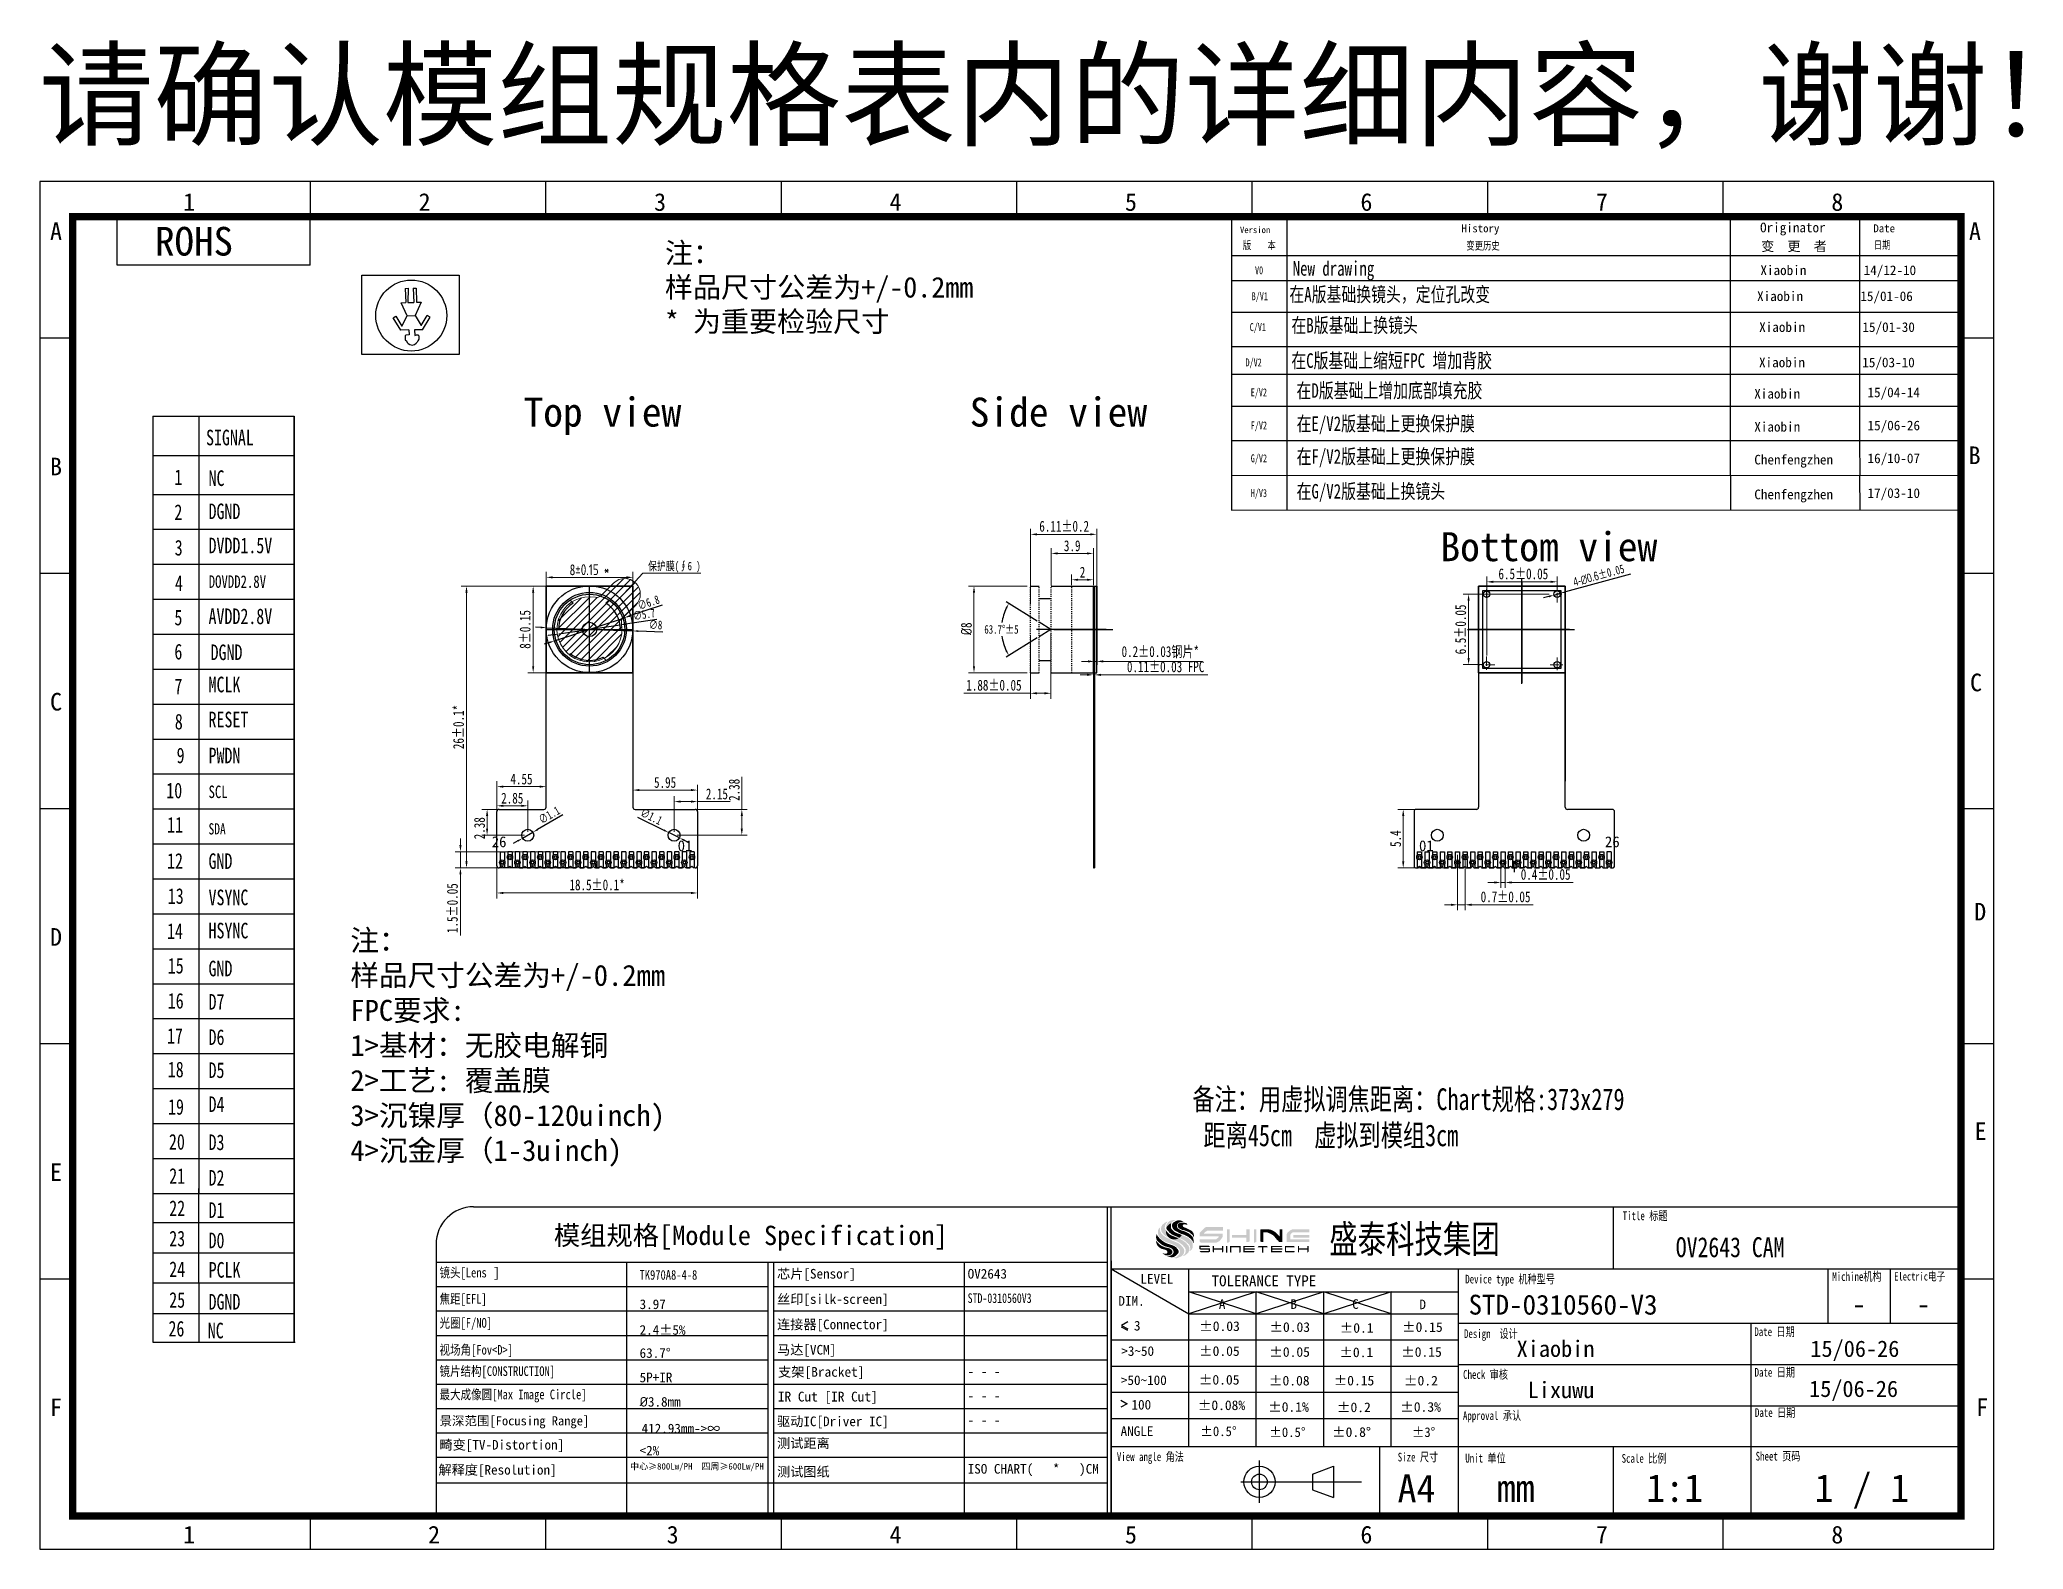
# Model space of a CAD drawing. Extents: x 388 to 571, y 205 to 344.
import ezdxf

# ---------------------------------------------------------------- set-up
doc = ezdxf.new("R2010")
doc.units = 0
doc.header["$LTSCALE"] = 23.1
doc.header["$MEASUREMENT"] = 0
for name, pattern in [('CENTER', [0.6, 0.375, -0.075, 0.075, -0.075]), ('DASHED', [0.2, 0.1, -0.1]), ('JIS_02_0.7', [1.35, 0.75, -0.6])]:
    doc.linetypes.add(name, pattern=pattern)
doc.layers.get('0').update_dxf_attribs({"linetype": 'CONTINUOUS'})
doc.layers.get('Defpoints').update_dxf_attribs({"linetype": 'CONTINUOUS'})
doc.layers.add('3_SOLID_GEOM', color=7, linetype='CONTINUOUS')
doc.layers.add('OUTLINE', color=7, linetype='CONTINUOUS')
for name, color, linetype, lineweight in [('中心线', 1, 'CENTER', 9), ('保护膜', 4, 'CONTINUOUS', 9), ('标注', 3, 'CONTINUOUS', 9)]:
    doc.layers.add(name, color=color, linetype=linetype, lineweight=lineweight)
doc.styles.get("Standard").update_dxf_attribs({"font": 'txt', "width": 0.8})
doc.styles.add('style1', font='NSimSun.ttf')
doc.styles.add('TEXTSTYLE_1', font='txt', dxfattribs={"width": 0.75})
doc.styles.add('TEXTSTYLE_2', font='txt')
doc.styles.add('宋体', font='txt', dxfattribs={"width": 0.75})
doc.styles.add('样式 1', font='SimSun.ttf', dxfattribs={"width": 0.75})
doc.dimstyles.new('ISO-25', dxfattribs={"dimtxt": 0.8, "dimasz": 0.5, "dimexe": 0.3, "dimexo": 0.2, "dimgap": 0.2, "dimtad": 1, "dimdsep": 46, "dimtxsty": '样式 1', "dimcen": 0.6, "dimclrd": 3, "dimclre": 3, "dimclrt": 3, "dimadec": 0, "dimazin": 0, "dimtp": 0.1, "dimtm": 0.1, "dimtfac": 1, "dimtmove": 0, "dimatfit": 3, "dimfxl": 0, "dimarcsym": 0})
doc.dimstyles.new('ISO-25$0', dxfattribs={"dimscale": 0, "dimtxt": 1, "dimasz": 0.6, "dimexe": 0.5, "dimexo": 0.3, "dimgap": 0.2, "dimtad": 1, "dimrnd": 0.0005, "dimdsep": 46, "dimtxsty": '样式 1', "dimcen": 2.5, "dimclrd": 3, "dimclre": 3, "dimclrt": 3, "dimazin": 0, "dimtfac": 1, "dimtmove": 0, "dimatfit": 3, "dimfxl": 0, "dimlwd": 9, "dimlwe": 9, "dimarcsym": 0})
doc.dimstyles.new('ISO-25$2', dxfattribs={"dimtxt": 0.8, "dimasz": 0.5, "dimexe": 0.3, "dimexo": 0.2, "dimgap": 0.2, "dimtad": 0, "dimtih": 1, "dimtoh": 1, "dimdsep": 46, "dimtxsty": '样式 1', "dimcen": 0.6, "dimclrd": 3, "dimclre": 3, "dimclrt": 3, "dimadec": 0, "dimazin": 0, "dimtp": 0.1, "dimtm": 0.1, "dimtfac": 1, "dimtmove": 0, "dimatfit": 3, "dimfxl": 0, "dimarcsym": 0})
doc.dimstyles.new('ISO-25$3', dxfattribs={"dimtxt": 0.8, "dimasz": 0.5, "dimexe": 0.3, "dimexo": 0.2, "dimgap": 0.2, "dimtad": 1, "dimdsep": 46, "dimtxsty": '样式 1', "dimcen": 0.6, "dimclrd": 3, "dimclre": 3, "dimclrt": 3, "dimadec": 0, "dimazin": 0, "dimtp": 0.1, "dimtm": 0.1, "dimtfac": 1, "dimtmove": 0, "dimatfit": 3, "dimfxl": 0, "dimarcsym": 0})

msp = doc.modelspace()

# ---------------------------------------------------------------- texts
at = {"color": 0, "linetype": 'Continuous', "style": 'TEXTSTYLE_1'}
for s, p in [('1', (401.237, 328.272)), ('2', (422.96, 328.272)), ('3', (444.682, 328.272)), ('4', (466.405, 328.272)), ('5', (488.127, 328.272)), ('6', (509.85, 328.272)), ('7', (531.572, 328.272)), ('8', (553.295, 328.272)), ('A', (388.956, 325.574)), ('A', (565.993, 325.574)), ('B', (565.96, 304.907)), ('B', (388.956, 303.873)), ('C', (566.092, 283.955)), ('C', (388.956, 282.178)), ('D', (566.473, 262.812)), ('D', (388.956, 260.482)), ('E', (566.518, 242.573)), ('E', (388.956, 238.787)), ('F', (388.956, 217.092)), ('1', (401.237, 205.352)), ('2', (423.832, 205.351))]:
    msp.add_text(s, height=1.627, dxfattribs=at).set_placement(p)
at = {"linetype": 'Continuous'}
for s, height, style, p in [('Originator', 0.8895, 'style1', (546.722, 326.29)), ('Xiaobin', 0.8895, 'style1', (546.753, 322.345)), ('14/12-10', 0.8895, 'style1', (556.277, 322.345)), ('Xiaobin', 0.8895, 'style1', (546.447, 319.951)), ('15/01-06', 0.8895, 'style1', (555.971, 319.951)), ('Xiaobin', 0.8895, 'style1', (546.64, 317.103)), ('15/01-30', 0.8895, 'style1', (556.164, 317.103)), ('Xiaobin', 0.8895, 'style1', (546.627, 313.845)), ('15/03-10', 0.8895, 'style1', (556.151, 313.845)), ('Xiaobin', 0.8895, 'style1', (546.185, 310.958)), ('15/04-14', 0.8895, 'style1', (556.631, 311.081)), ('Xiaobin', 0.8895, 'style1', (546.19, 307.906)), ('15/06-26', 0.8895, 'style1', (556.636, 308.028)), ('Chenfengzhen', 0.88949, 'style1', (546.19, 304.874)), ('16/10-07', 0.8895, 'style1', (556.636, 304.997)), ('Chenfengzhen', 0.88949, 'style1', (546.19, 301.668)), ('17/03-10', 0.8895, 'style1', (556.636, 301.79)), ('LEVEL', 0.8886, 'TEXTSTYLE_1', (489.558, 229.323)), ('TOLERANCE TYPE', 1.01357, 'TEXTSTYLE_1', (496.121, 229.069)), ('DIM.', 0.8886, 'TEXTSTYLE_1', (487.522, 227.276)), ('A', 0.889, 'TEXTSTYLE_1', (496.79, 226.988)), ('B', 0.889, 'TEXTSTYLE_1', (503.391, 226.988)), ('C', 0.889, 'TEXTSTYLE_1', (509.088, 226.988)), ('D', 0.889, 'TEXTSTYLE_1', (515.294, 226.958)), ('3', 0.889, 'TEXTSTYLE_1', (488.958, 224.99)), ('>3~50', 0.8886, 'TEXTSTYLE_1', (487.791, 222.653)), ('>50~100', 0.8886, 'TEXTSTYLE_1', (487.752, 219.965)), ('100', 0.8886, 'TEXTSTYLE_1', (488.732, 217.705)), ('F', 1.627, 'TEXTSTYLE_1', (566.657, 217.096)), ('ANGLE', 0.8886, 'TEXTSTYLE_1', (487.726, 215.264)), ('3', 1.627, 'TEXTSTYLE_1', (445.845, 205.351)), ('4', 1.627, 'TEXTSTYLE_1', (466.405, 205.352)), ('5', 1.627, 'TEXTSTYLE_1', (488.127, 205.352)), ('6', 1.627, 'TEXTSTYLE_1', (509.85, 205.352)), ('7', 1.627, 'TEXTSTYLE_1', (531.572, 205.352)), ('8', 1.627, 'TEXTSTYLE_1', (553.295, 205.352))]:
    msp.add_text(s, height=height, dxfattribs=dict(at, style=style)).set_placement(p)
at = {"color": 0, "linetype": 'Continuous', "style": '宋体', "width": 0.75}
for s, height, p in [('NC', 1.44, (403.58, 302.894)), ('DGND', 1.44, (403.58, 299.833)), ('DOVDD2.8V', 1.152, (403.597, 293.494)), ('AVDD2.8V', 1.44, (403.58, 290.15)), ('DGND', 1.44, (403.77, 286.83)), ('MCLK', 1.44, (403.58, 283.859)), ('RESET', 1.44, (403.58, 280.63)), ('PWDN', 1.44, (403.58, 277.309)), ('SCL', 1.152, (403.58, 274.105)), ('SDA', 1.0368, (403.58, 270.747)), ('GND', 1.44, (403.58, 267.569)), ('VSYNC', 1.44, (403.58, 264.22)), ('HSYNC', 1.44, (403.58, 261.162)), ('GND', 1.44, (403.58, 257.663)), ('D7', 1.44, (403.58, 254.589)), ('D6', 1.44, (403.58, 251.332)), ('D5', 1.44, (403.58, 248.284)), ('D4', 1.44, (403.58, 245.143)), ('D3', 1.44, (403.58, 241.635)), ('D2', 1.44, (403.58, 238.355)), ('D1', 1.44, (403.58, 235.379)), ('D0', 1.44, (403.58, 232.586)), ('PCLK', 1.44, (403.59, 229.866)), ('DGND', 1.44, (403.58, 226.923)), ('NC', 1.44, (403.509, 224.271))]:
    msp.add_text(s, height=height, dxfattribs=at).set_placement(p)
at = {"color": 1, "linetype": 'Continuous', "style": '宋体', "width": 0.75}
msp.add_text('DVDD1.5V', height=1.44, dxfattribs=at).set_placement((403.58, 296.686))
at = {"linetype": 'Continuous', "style": 'TEXTSTYLE_2'}
for s, width, p in [('%%p0.03', 1.033333, (494.978, 224.948)), ('%%p0.03', 1.033333, (501.456, 224.866)), ('%%P0.1', 1.033333, (507.94, 224.787)), ('%%p0.15', 1.033333, (513.694, 224.866)), ('%%p0.05', 1.033333, (494.965, 222.653)), ('%%p0.05', 1.033333, (501.444, 222.57)), ('%%P0.1', 1.033333, (507.908, 222.537)), ('%%p0.15', 1.033333, (513.611, 222.57)), ('%%p0.05', 1.033333, (494.946, 220.006)), ('%%p0.08', 1.033333, (501.414, 219.924)), ('%%P0.15', 1.033333, (507.381, 219.93)), ('%%p0.2', 1.041667, (513.856, 219.924)), ('%%p0.08%', 1.027778, (494.861, 217.655)), ('%%p0.1%', 1.033333, (501.339, 217.499)), ('%%P0.2', 1.033333, (507.686, 217.465)), ('%%p0.3%', 1.033333, (513.528, 217.499)), ('%%p0.5%%d', 0.966667, (495.072, 215.254)), ('%%p0.5%%d', 0.966667, (501.435, 215.171)), ('%%P0.8%%D', 1.033333, (507.235, 215.18)), ('%%P3%%D', 0.944444, (514.617, 215.171))]:
    msp.add_text(s, height=0.8886, dxfattribs=dict(at, width=width)).set_placement(p)
at = {"insert": (398.645, 326.786), "char_height": 2.6433, "width": 11.58403, "attachment_point": 1, "style": 'style1'}
msp.add_mtext('{\\C3;ROHS}', dxfattribs=at)
at = {"color": 0, "linetype": 'JIS_02_0.7', "ltscale": 0.0001, "attachment_point": 1, "style": 'style1'}
for s, insert, char_height, width in [('{\\fSimSun|b0|i0|c134|p2;\\C1;注：\\P样品尺寸公差为+/-0.2mm\\P* 为重要检验尺寸}', (445.685, 325.335), 1.89769, 45.2814), ('{\\fNSimSun|b0|i0|c134|p49;\\C1;注：\\P样品尺寸公差为+/-0.2mm\\PFPC要求:\\P\\C2;1>基材：无胶电解铜\\P2>工艺: 覆盖膜\\P3>沉镍厚（80-120uinch)\\P4>沉金厚（1-3uinch)}', (416.66, 261.952), 1.938, 30.68302)]:
    msp.add_mtext(s, dxfattribs=dict(at, insert=insert, char_height=char_height, width=width))
at = {"linetype": 'Continuous', "attachment_point": 1}
for s, insert, char_height, width, style in [('{\\fSimSun|b0|i0|c134|p2;\\C256;变  更  者}', (546.822, 325.448), 0.88949, 6.32646, 'style1'), ('{\\fSimSun|b0|i0|c134|p2;芯片\\Ftxt|c134;[Sensor]\\fKaiTi_GB2312|b0|i0|c134|p49;    }', (456.033, 230.672), 0.88949, 13.03774, 'style1'), ('{\\fSimSun|b0|i0|c134|p2;OV2643}', (473.614, 230.672), 0.88949, 13.03774, 'style1'), ('\\A1;{\\Ftxt|c134;\\W0.8;\\C0;TK970A8-4-8}', (443.344, 230.569), 0.88949, 13.03774, 'style1'), ('{\\fSimSun|b0|i0|c134|p2;3.97\\fKaiTi_GB2312|b0|i0|c134|p49; }', (443.347, 227.86), 0.88949, 13.03774, 'style1'), ('{\\fSimSun|b0|i0|c134|p2;\\C256;丝印\\Ftxt|c0;[silk-screen]\\fKaiTi_GB2312|b0|i0|c134|p49;    }', (456.033, 228.336), 0.88949, 19.94362, 'style1'), ('STD-0310560V3', (473.614, 228.422), 0.88949, 13.03774, '宋体'), ('{\\fSimSun|b0|i0|c134|p2;2.4±5%\\fKaiTi_GB2312|b0|i0|c134|p49;   }', (443.347, 225.494), 0.88949, 13.03774, 'style1'), ('{\\fSimSun|b0|i0|c134|p2;\\C256;连接器\\Ftxt|c134;[Connector]\\fKaiTi_GB2312|b0|i0|c134|p49;   }', (456.033, 226), 0.88949, 17.14252, 'style1'), ('{\\fSimSun|b0|i0|c134|p2;63.7%%D\\fKaiTi_GB2312|b0|i0|c134|p49;   }', (443.347, 223.361), 0.88949, 13.03774, 'style1'), ('{\\fSimSun|b0|i0|c134|p2;\\C256;马达\\Ftxt|c134;[VCM]\\fKaiTi_GB2312|b0|i0|c134|p49;    }', (456.033, 223.664), 0.88949, 8.45275, 'style1'), ('{\\fSimSun|b0|i0|c134|p2;5P+IR\\fKaiTi_GB2312|b0|i0|c134|p49;   }', (443.347, 221.112), 0.88949, 13.03774, 'style1'), ('{\\fSimSun|b0|i0|c134|p2;- - -\\fKaiTi_GB2312|b0|i0|c134|p49;   }', (473.614, 221.674), 0.88949, 13.03774, 'style1'), ('{\\fISOCPEUR|b0|i0|c0|p34;%%C\\fSimSun|b0|i0|c134|p2;3.8mm\\fKaiTi_GB2312|b0|i0|c134|p49; }', (443.347, 218.862), 0.88949, 13.03774, 'style1'), ('{\\fSimSun|b0|i0|c134|p2;- - -\\fKaiTi_GB2312|b0|i0|c134|p49;   }', (473.614, 219.425), 0.88949, 13.03774, 'style1'), ('{\\fSimSun|b0|i0|c134|p2;412.93mm->∞\\fKaiTi_GB2312|b0|i0|c134|p49;   }', (443.53, 216.398), 0.88949, 13.03774, 'style1'), ('{\\fSimSun|b0|i0|c134|p2;\\C256;驱动IC\\Ftxt|c134;[Driver IC]\\fKaiTi_GB2312|b0|i0|c134|p49;    }', (456.033, 217.057), 0.88949, 18.59941, 'style1'), ('{\\fSimSun|b0|i0|c134|p2;- - -\\fKaiTi_GB2312|b0|i0|c134|p49;   }', (473.614, 217.176), 0.88949, 13.03774, 'style1'), ('{\\fSimSun|b0|i0|c134|p2;<2%\\fKaiTi_GB2312|b0|i0|c134|p49;  }', (443.347, 214.364), 0.88949, 13.03774, 'style1'), ('{\\fSimSun|b0|i0|c134|p2;\\C256;测试距离\\fKaiTi_GB2312|b0|i0|c134|p49; }', (456.032, 215.041), 0.88949, 18.7298, 'style1'), ('{\\fSimSun|b0|i0|c134|p2;\\C256;解释度\\Ftxt|c134;[Resolution]\\fKaiTi_GB2312|b0|i0|c134|p49;  }', (424.794, 212.587), 0.88949, 18.7298, 'style1'), ('{\\C0;中心≥800}Lw{\\C0;/PH  四周≥600}Lw{\\C0;/PH}', (442.462, 212.763), 0.6, 13.03774, 'style1'), ('{\\fSimSun|b0|i0|c134|p2;\\C256;测试图纸}', (456.032, 212.415), 0.88949, 18.7298, 'style1'), ('{\\fSimSun|b0|i0|c134|p2;ISO CHART(   *   )CM\\fKaiTi_GB2312|b0|i0|c134|p49;   }', (473.614, 212.677), 0.88949, 13.03774, 'style1')]:
    msp.add_mtext(s, dxfattribs=dict(at, insert=insert, char_height=char_height, width=width, style=style))
at = {"color": 0, "linetype": 'Continuous', "attachment_point": 1}
for s, insert, char_height, width, style in [('{\\Ftxt|c134;Top view}', (432.644, 311.042), 2.67258, 73.46428, 'style1'), ('{\\Ftxt|c134;Side view}', (473.804, 311.042), 2.67258, 73.46428, 'style1'), ('1', (400.43, 304.418), 1.44, 1.52603, '宋体'), ('2', (400.43, 301.195), 1.44, 1.52603, '宋体'), ('{\\Ftxt|c134;Bottom view}', (517.234, 298.628), 2.67258, 73.46428, 'style1'), ('3', (400.457, 297.917), 1.44, 1.52603, '宋体'), ('4', (400.485, 294.647), 1.44, 1.52603, '宋体'), ('5', (400.43, 291.478), 1.44, 1.52603, '宋体'), ('6', (400.43, 288.334), 1.44, 1.52603, '宋体'), ('7', (400.43, 285.118), 1.44, 1.52603, '宋体'), ('8', (400.469, 281.875), 1.44, 1.52603, '宋体'), ('9', (400.635, 278.76), 1.44, 1.52603, '宋体'), ('10', (399.68, 275.522), 1.44, 1.52603, '宋体'), ('11', (399.751, 272.356), 1.44, 1.52603, '宋体'), ('12', (399.751, 269.024), 1.44, 1.52603, '宋体'), ('13', (399.821, 265.787), 1.44, 1.52603, '宋体'), ('14', (399.751, 262.55), 1.44, 1.52603, '宋体'), ('15', (399.819, 259.36), 1.44, 1.52603, '宋体'), ('16', (399.819, 256.123), 1.44, 1.52603, '宋体'), ('17', (399.749, 252.886), 1.44, 1.52603, '宋体'), ('18', (399.819, 249.79), 1.44, 1.52603, '宋体'), ('19', (399.843, 246.336), 1.44, 1.52603, '宋体'), ('20', (399.926, 243.116), 1.44, 1.52603, '宋体'), ('21', (399.953, 239.966), 1.44, 1.52603, '宋体'), ('22', (399.953, 236.99), 1.44, 1.52603, '宋体'), ('{\\fSimSun|b0|i0|c134|p2;\\C256;模组规格\\Ftxt|c134;[Module Specification]\\fKaiTi_GB2312|b0|i0|c134|p49;   }', (435.44, 234.655), 1.77897, 73.01953, 'style1'), ('23', (399.953, 234.195), 1.44, 1.52603, '宋体'), ('24', (399.953, 231.364), 1.44, 1.52603, '宋体'), ('{\\fSimSun|b0|i0|c134|p2;\\W0.8;\\C256;镜头\\Ftxt|c134;[Lens\\fKaiTi_GB2312|b0|i0|c134|p49;\\W1; ]   }', (424.888, 230.78), 0.88949, 8.45275, 'style1'), ('25', (399.953, 228.533), 1.44, 1.52603, '宋体'), ('{\\fSimSun|b0|i0|c134|p2;\\W0.8;\\C256;焦距\\Ftxt|c134;[EFL]\\fKaiTi_GB2312|b0|i0|c134|p49;\\W1;    }', (424.888, 228.356), 0.88949, 8.45275, 'style1'), ('26', (399.882, 225.882), 1.44, 1.52603, '宋体'), ('{\\fSimSun|b0|i0|c134|p2;\\W0.8;\\C256;光圈\\Ftxt|c134;[F/NO]\\fKaiTi_GB2312|b0|i0|c134|p49;\\W1;    }', (424.888, 226.137), 0.88949, 8.45275, 'style1'), ('{\\fSimSun|b0|i0|c134|p2;\\W0.8;\\C256;视场角\\Ftxt|c134;[Fov<D>]\\fKaiTi_GB2312|b0|i0|c134|p49;\\W1;    }', (424.888, 223.655), 0.88949, 8.45275, 'style1'), ('{\\fSimSun|b0|i0|c134|p2;\\W0.8;\\C256;镜片结构\\Ftxt|c134;[CONSTRUCTION]\\fKaiTi_GB2312|b0|i0|c134|p49;\\W1;    }', (424.888, 221.691), 0.889485, 14.92648, 'style1'), ('{\\fSimSun|b0|i0|c134|p2;\\C256;支架\\Ftxt|c0;[Bracket] \\fKaiTi_GB2312|b0|i0|c134|p49;   }', (456.107, 221.628), 0.90251, 12.99804, 'style1'), ('{\\fSimSun|b0|i0|c134|p2;\\W0.8;\\C256;最大成像圆\\Ftxt|c134;[Max Image Circle]\\fKaiTi_GB2312|b0|i0|c134|p49;\\W1;    }', (424.888, 219.541), 0.889485, 18.7298, 'style1'), ('{\\fSimSun|b0|i0|c134|p2;\\C256;IR Cut\\Ftxt|c134; [IR Cut] \\fKaiTi_GB2312|b0|i0|c134|p49;   }', (456.107, 219.346), 0.90251, 12.74904, 'style1'), ('{\\fSimSun|b0|i0|c134|p2;\\C256;景深范围\\Ftxt|c134;[Focusing Range]\\fKaiTi_GB2312|b0|i0|c134|p49;   }', (424.888, 217.087), 0.84501, 17.79331, 'style1'), ('{\\fSimSun|b0|i0|c134|p2;\\C256;畸变\\Ftxt|c134;[TV-Distortion]\\fKaiTi_GB2312|b0|i0|c134|p49;   }', (424.888, 214.895), 0.88949, 18.7298, 'style1')]:
    msp.add_mtext(s, dxfattribs=dict(at, insert=insert, char_height=char_height, width=width, style=style))
at = {"color": 2, "linetype": 'Continuous', "insert": (403.35, 308.082), "char_height": 1.44, "width": 11.31391, "attachment_point": 1, "style": '宋体'}
msp.add_mtext('SIGNAL', dxfattribs=at)
at = {"layer": '3_SOLID_GEOM', "color": 5, "attachment_point": 1}
for s, insert, char_height, width, style in [('{\\C1;请确认模组规格表内的详细内容，谢谢！}', (387.935, 342.854), 7.752, 217.52278, 'style1'), ('{\\fSimSun|b0|i0|c134|p2;\\C256;版    本}', (499.003, 325.465), 0.73328, 4.05974, '宋体'), ('{\\fSimSun|b0|i0|c134|p2;\\C256;变更历史}', (519.624, 325.421), 0.73328, 3.2049, '宋体'), ('{\\fSimSun|b0|i0|c134|p2;\\C256;日期}', (557.208, 325.487), 0.73328, 3.32595, '宋体'), ('{\\fSimSun|b1|i0|c134|p2;\\C256;   V\\fSimSun|b0|i0|c134|p2;0}', (499.003, 323.157), 0.73328, 2.80068, '宋体'), ('{\\fSimSun|b1|i0|c134|p2;\\C256;   B/V\\fSimSun|b0|i0|c134|p2;1}', (498.697, 320.763), 0.73328, 2.80068, '宋体'), ('{\\fSimSun|b1|i0|c134|p2;\\C256;  C/V\\fSimSun|b0|i0|c134|p2;1}', (498.89, 317.914), 0.73328, 2.80068, '宋体'), ('{\\fSimSun|b1|i0|c134|p2;\\C256; D/V\\fSimSun|b0|i0|c134|p2;2}', (498.877, 314.657), 0.73328, 2.80068, '宋体'), ('{\\fSimSun|b1|i0|c134|p2;\\C256; E/V\\fSimSun|b0|i0|c134|p2;2}', (499.357, 311.893), 0.73328, 2.80068, '宋体'), ('{\\fSimSun|b1|i0|c134|p2;\\C256; F/V\\fSimSun|b0|i0|c134|p2;2}', (499.362, 308.84), 0.73328, 2.80068, '宋体'), ('{\\fSimSun|b1|i0|c134|p2;\\C256; G/V\\fSimSun|b0|i0|c134|p2;2}', (499.362, 305.809), 0.73328, 2.80068, '宋体'), ('{\\fSimSun|b1|i0|c134|p2;\\C256; H/V\\fSimSun|b0|i0|c134|p2;3}', (499.362, 302.602), 0.73328, 2.80068, '宋体')]:
    msp.add_mtext(s, dxfattribs=dict(at, insert=insert, char_height=char_height, width=width, style=style))
at = {"layer": '3_SOLID_GEOM'}
for s, insert, char_height, width, attachment_point, style in [('{\\C1;26}', (429.707, 270.572), 1, 2.50851, 1, 'style1'), ('{\\C1;01}', (446.86, 270.206), 1, 2.50851, 1, 'style1'), ('{\\C1;01}', (516.615, 270.206), 1, 2.50851, 3, 'style1'), ('{\\C1;26}', (533.769, 270.572), 1, 2.50851, 3, 'style1'), ('{\\C256;Title \\fSimSun|b0|i0|c134|p2;标题}', (534.045, 235.973), 0.80139, 4.80683, 1, '宋体'), ('{\\C256;Device type \\fSimSun|b0|i0|c134|p2;机种型号}', (519.523, 230.134), 0.80139, 10.68651, 1, '宋体'), ('{\\C256;Michine\\fSimSun|b0|i0|c134|p2;机构}', (553.386, 230.372), 0.80139, 5.3117, 1, '宋体'), ('{\\C256;Electric\\fSimSun|b0|i0|c134|p2;电子}', (559.106, 230.365), 0.76132, 5.7589, 1, '宋体'), ('{\\C256;Design  \\fSimSun|b0|i0|c134|p2;设计}', (519.407, 225.1), 0.80139, 6.38456, 1, '宋体'), ('{\\C256;Date \\fSimSun|b0|i0|c134|p2;日期}', (546.195, 225.28), 0.80139, 4.89448, 1, '宋体'), ('{\\C256;Check \\fSimSun|b0|i0|c134|p2;审核\\C5;  }', (519.326, 221.335), 0.80139, 5.52908, 1, '宋体'), ('{\\C256;Date \\fSimSun|b0|i0|c134|p2;日期}', (546.216, 221.538), 0.80139, 4.89448, 1, '宋体'), ('{\\C256;Date \\fSimSun|b0|i0|c134|p2;日期}', (546.248, 217.821), 0.80139, 4.89448, 1, '宋体'), ('{\\C256;Approval \\fSimSun|b0|i0|c134|p2;承认}', (519.311, 217.542), 0.80139, 7.11733, 1, '宋体'), ('{\\C256;View angle \\fSimSun|b0|i0|c134|p2;角法}', (487.38, 213.751), 0.80139, 8.17967, 1, '宋体'), ('{\\C256;Size \\fSimSun|b0|i0|c134|p2;尺寸}', (513.295, 213.717), 0.80139, 4.48076, 1, '宋体'), ('{\\C256;Unit \\fSimSun|b0|i0|c134|p2;单位}', (519.525, 213.618), 0.80139, 4.49128, 1, '宋体'), ('{\\C256;Scale \\fSimSun|b0|i0|c134|p2;比例}', (533.952, 213.596), 0.80139, 5.1925, 1, '宋体'), ('{\\C256;Sheet \\fSimSun|b0|i0|c134|p2;页码}', (546.313, 213.799), 0.80139, 5.53609, 1, '宋体')]:
    msp.add_mtext(s, dxfattribs=dict(at, insert=insert, char_height=char_height, width=width, attachment_point=attachment_point, style=style))
at = {"layer": '3_SOLID_GEOM', "color": 2, "insert": (494.352, 247.327), "char_height": 2, "width": 41.2155, "attachment_point": 1, "style": '宋体'}
msp.add_mtext('{\\fSimSun|b0|i0|c134|p2;备注：用虚拟调焦距离：Chart规格:373x279   距离45cm  虚拟到模组3cm}', dxfattribs=at)
at = {"layer": 'OUTLINE'}
for s, height, p in [('Version', 0.5866, (498.739, 326.218)), ('History', 0.7333, (519.176, 326.29)), ('Date', 0.7333, (557.176, 326.29)), ('STD-0310560-V3', 1.83031, (519.829, 226.46)), ('-', 1.83, (555.224, 226.529)), ('-', 1.83, (561.188, 226.513)), ('Xiaobin', 1.5085, (524.26, 222.559)), ('15/06-26', 1.5085, (551.361, 222.558)), (' Lixuwu', 1.5085, (524.26, 218.755)), ('15/06-26', 1.5085, (551.242, 218.861)), ('A4', 2.5644, (513.282, 209.156)), ('mm', 2.5644, (522.431, 209.187)), ('1:1', 2.5644, (536.228, 209.187)), ('1 / 1', 2.5644, (551.757, 209.187))]:
    msp.add_text(s, height=height, dxfattribs=at).set_placement(p)
at = {"layer": 'OUTLINE', "style": '样式 1', "width": 0.75}
for s, height, p in [('New drawing', 1.34089, (503.601, 322.288)), ('在A版基础换镜头，定位孔改变', 1.34089, (503.296, 319.894)), ('在B版基础上换镜头', 1.3409, (503.488, 317.046)), ('在C版基础上缩短FPC 增加背胶', 1.34089, (503.475, 313.788)), ('在D版基础上增加底部填充胶', 1.34089, (503.955, 311.024)), ('在E/V2版基础上更换保护膜', 1.34089, (503.96, 307.971)), ('在F/V2版基础上更换保护膜', 1.34089, (503.96, 304.94)), ('在G/V2版基础上换镜头', 1.34089, (503.96, 301.733)), ('盛泰科技集团 ', 2.5644, (506.972, 232.145))]:
    msp.add_text(s, height=height, dxfattribs=at).set_placement(p)
at = {"layer": 'OUTLINE', "insert": (538.945, 233.598), "char_height": 1.84188, "width": 28.25558, "attachment_point": 1}
msp.add_mtext('{\\fSimSun|b0|i0|c134|p2;OV2643 CAM}', dxfattribs=at)
at = {"layer": '保护膜', "color": 1, "style": '样式 1', "width": 0.75}
msp.add_text('保护膜(∮6 )', height=0.78, dxfattribs=at).set_placement((444.131, 295.117))

# ---------------------------------------------------------------- blocks, each defined once
blk = doc.blocks.new('Logo')
h = blk.add_hatch(color=1)
edge = h.paths.add_edge_path(flags=17)
edge.add_spline(control_points=[(653.37, 1024.78), (653.36, 1024.77), (653.33, 1024.72), (653.32, 1024.63), (653.35, 1024.52), (653.47, 1024.44), (653.57, 1024.38), (653.64, 1024.36), (653.66, 1024.36)], knot_values=[2.459941, 2.459941, 2.459941, 2.459941, 2.512813, 2.614307, 2.717587, 2.84444, 3.019837, 3.068028, 3.068028, 3.068028, 3.068028], degree=3, periodic=0)
edge.add_arc((653.09, 1024.29), 0.569, 7.6359, 60.1575)
edge = h.paths.add_edge_path()
edge.add_spline(control_points=[(653.66, 1024.3), (653.61, 1024.32), (653.49, 1024.36), (653.33, 1024.46), (653.24, 1024.61), (653.29, 1024.73), (653.33, 1024.78), (653.34, 1024.8)], knot_values=[0.408627, 0.408627, 0.408627, 0.408627, 0.576218, 0.785652, 0.946364, 1.066045, 1.132524, 1.132524, 1.132524, 1.132524], degree=3, periodic=0)
edge.add_arc((653.09, 1024.29), 0.569, 63.9027, 96.8938)
edge.add_spline(control_points=[(653.02, 1024.85), (653, 1024.83), (652.94, 1024.76), (652.93, 1024.62), (652.98, 1024.48), (653.09, 1024.32), (653.3, 1024.24), (653.47, 1024.13), (653.58, 1024.09), (653.62, 1024.08)], knot_values=[3.361788, 3.361788, 3.361788, 3.361788, 3.468735, 3.606887, 3.748793, 3.908494, 4.172395, 4.403902, 4.526699, 4.526699, 4.526699, 4.526699], degree=3, periodic=0)
edge.add_arc((653.09, 1024.29), 0.569, 338.9052, 360)
edge.add_arc((653.09, 1024.29), 0.569, 0, 1.9814)
edge = h.paths.add_edge_path()
edge.add_spline(control_points=[(653.6, 1024.02), (653.56, 1024.04), (653.47, 1024.08), (653.31, 1024.13), (653.13, 1024.2), (653, 1024.33), (652.9, 1024.42), (652.86, 1024.53), (652.86, 1024.64), (652.86, 1024.75), (652.89, 1024.8), (652.9, 1024.82)], knot_values=[0.354592, 0.354592, 0.354592, 0.354592, 0.462421, 0.648737, 0.874389, 1.020991, 1.196158, 1.270393, 1.381288, 1.517568, 1.577275, 1.577275, 1.577275, 1.577275], degree=3, periodic=0)
edge.add_arc((653.09, 1024.29), 0.569, 109.4486, 160.9291)
edge.add_spline(control_points=[(652.55, 1024.47), (652.56, 1024.46), (652.58, 1024.4), (652.68, 1024.29), (652.82, 1024.12), (653.03, 1024), (653.24, 1023.93), (653.37, 1023.86), (653.43, 1023.83), (653.44, 1023.83)], knot_values=[4.386821, 4.386821, 4.386821, 4.386821, 4.413714, 4.571131, 4.84046, 5.058518, 5.304259, 5.496086, 5.505965, 5.505965, 5.505965, 5.505965], degree=3, periodic=0)
edge.add_arc((653.09, 1024.29), 0.569, 307.2093, 332.4252)
edge = h.paths.add_edge_path()
edge.add_spline(control_points=[(653.39, 1023.8), (653.39, 1023.8), (653.27, 1023.85), (653.05, 1023.92), (652.74, 1024.07), (652.6, 1024.23), (652.53, 1024.33), (652.52, 1024.33)], knot_values=[0.654559, 0.654559, 0.654559, 0.654559, 0.658982, 1.036187, 1.339757, 1.67586, 1.687781, 1.687781, 1.687781, 1.687781], degree=3, periodic=0)
edge.add_arc((653.09, 1024.29), 0.569, 175.1639, 180)
edge.add_arc((653.09, 1024.29), 0.569, 180, 237.5677)
edge.add_spline(control_points=[(652.79, 1023.8), (652.81, 1023.79), (652.84, 1023.78), (652.88, 1023.76), (652.9, 1023.75)], knot_values=[5.134535, 5.134535, 5.134535, 5.134535, 5.207977, 5.258075, 5.258075, 5.258075, 5.258075], degree=3, periodic=0)
edge.add_arc((653.09, 1024.29), 0.569, 250.0274, 301.4416)
at = {"layer": 'OUTLINE'}
h = blk.add_hatch(color=1, dxfattribs=at)
edge = h.paths.add_edge_path()
edge.add_arc((653.09, 1024.29), 0.569, 109.4552, 160.8988)
edge.add_line((652.55, 1024.47), (652.55, 1024.48))
edge.add_line((652.55, 1024.48), (652.55, 1024.5))
edge.add_line((652.55, 1024.5), (652.54, 1024.53))
edge.add_line((652.54, 1024.53), (652.54, 1024.55))
edge.add_line((652.54, 1024.55), (652.54, 1024.58))
edge.add_line((652.54, 1024.58), (652.54, 1024.6))
edge.add_line((652.54, 1024.6), (652.55, 1024.63))
edge.add_line((652.55, 1024.63), (652.55, 1024.65))
edge.add_line((652.55, 1024.65), (652.56, 1024.68))
edge.add_line((652.56, 1024.68), (652.57, 1024.7))
edge.add_line((652.57, 1024.7), (652.58, 1024.72))
edge.add_line((652.58, 1024.72), (652.59, 1024.75))
edge.add_line((652.59, 1024.75), (652.6, 1024.77))
edge.add_line((652.6, 1024.77), (652.62, 1024.79))
edge.add_line((652.62, 1024.79), (652.63, 1024.81))
edge.add_line((652.63, 1024.81), (652.64, 1024.83))
edge.add_line((652.64, 1024.83), (652.66, 1024.86))
edge.add_line((652.66, 1024.86), (652.67, 1024.88))
edge.add_line((652.67, 1024.88), (652.69, 1024.9))
edge.add_line((652.69, 1024.9), (652.71, 1024.91))
edge.add_line((652.71, 1024.91), (652.73, 1024.93))
edge.add_line((652.73, 1024.93), (652.75, 1024.94))
edge.add_line((652.75, 1024.94), (652.77, 1024.96))
edge.add_line((652.77, 1024.96), (652.79, 1024.97))
edge.add_line((652.79, 1024.97), (652.82, 1024.98))
edge.add_line((652.82, 1024.98), (652.84, 1024.98))
edge.add_line((652.84, 1024.98), (652.87, 1024.99))
edge.add_line((652.87, 1024.99), (652.89, 1025))
edge.add_line((652.89, 1025), (652.91, 1025.01))
edge.add_line((652.91, 1025.01), (652.94, 1025.01))
edge.add_line((652.94, 1025.01), (652.96, 1025.02))
edge.add_line((652.96, 1025.02), (652.99, 1025.02))
edge.add_line((652.99, 1025.02), (653.01, 1025.03))
edge.add_line((653.01, 1025.03), (653.04, 1025.03))
edge.add_line((653.04, 1025.03), (653.06, 1025.03))
edge.add_line((653.06, 1025.03), (653.09, 1025.03))
edge.add_line((653.09, 1025.03), (653.11, 1025.03))
edge.add_line((653.11, 1025.03), (653.14, 1025.03))
edge.add_line((653.14, 1025.03), (653.16, 1025.02))
edge.add_line((653.16, 1025.02), (653.19, 1025.02))
edge.add_line((653.19, 1025.02), (653.17, 1025.01))
edge.add_line((653.17, 1025.01), (653.14, 1025))
edge.add_line((653.14, 1025), (653.12, 1024.99))
edge.add_line((653.12, 1024.99), (653.09, 1024.98))
edge.add_line((653.09, 1024.98), (653.07, 1024.97))
edge.add_line((653.07, 1024.97), (653.05, 1024.96))
edge.add_line((653.05, 1024.96), (653.03, 1024.95))
edge.add_line((653.03, 1024.95), (653.01, 1024.93))
edge.add_line((653.01, 1024.93), (652.99, 1024.92))
edge.add_line((652.99, 1024.92), (652.97, 1024.9))
edge.add_line((652.97, 1024.9), (652.95, 1024.88))
edge.add_line((652.95, 1024.88), (652.93, 1024.86))
edge.add_line((652.93, 1024.86), (652.92, 1024.84))
edge.add_line((652.92, 1024.84), (652.9, 1024.82))
edge.add_line((652.9, 1024.82), (652.9, 1024.82))
edge = h.paths.add_edge_path()
edge.add_arc((653.09, 1024.29), 0.569, 307.2089, 332.4252)
edge.add_line((653.6, 1024.02), (653.62, 1024.01))
edge.add_line((653.62, 1024.01), (653.64, 1024))
edge.add_line((653.64, 1024), (653.66, 1023.99))
edge.add_line((653.66, 1023.99), (653.69, 1023.98))
edge.add_line((653.69, 1023.98), (653.71, 1023.97))
edge.add_line((653.71, 1023.97), (653.73, 1023.96))
edge.add_line((653.73, 1023.96), (653.76, 1023.95))
edge.add_line((653.76, 1023.95), (653.78, 1023.94))
edge.add_line((653.78, 1023.94), (653.8, 1023.93))
edge.add_line((653.8, 1023.93), (653.83, 1023.92))
edge.add_line((653.83, 1023.92), (653.85, 1023.91))
edge.add_line((653.85, 1023.91), (653.87, 1023.9))
edge.add_line((653.87, 1023.9), (653.9, 1023.89))
edge.add_line((653.9, 1023.89), (653.92, 1023.88))
edge.add_line((653.92, 1023.88), (653.94, 1023.87))
edge.add_line((653.94, 1023.87), (653.96, 1023.86))
edge.add_line((653.96, 1023.86), (653.99, 1023.84))
edge.add_line((653.99, 1023.84), (654.01, 1023.83))
edge.add_line((654.01, 1023.83), (654.03, 1023.82))
edge.add_line((654.03, 1023.82), (654.05, 1023.8))
edge.add_line((654.05, 1023.8), (654.07, 1023.79))
edge.add_line((654.07, 1023.79), (654.09, 1023.77))
edge.add_line((654.09, 1023.77), (654.11, 1023.75))
edge.add_line((654.11, 1023.75), (654.13, 1023.74))
edge.add_line((654.13, 1023.74), (654.15, 1023.72))
edge.add_line((654.15, 1023.72), (654.17, 1023.7))
edge.add_line((654.17, 1023.7), (654.18, 1023.68))
edge.add_line((654.18, 1023.68), (654.2, 1023.67))
edge.add_line((654.2, 1023.67), (654.22, 1023.65))
edge.add_line((654.22, 1023.65), (654.23, 1023.63))
edge.add_line((654.23, 1023.63), (654.25, 1023.61))
edge.add_line((654.25, 1023.61), (654.27, 1023.59))
edge.add_line((654.27, 1023.59), (654.28, 1023.57))
edge.add_line((654.28, 1023.57), (654.3, 1023.54))
edge.add_line((654.3, 1023.54), (654.31, 1023.52))
edge.add_line((654.31, 1023.52), (654.32, 1023.5))
edge.add_line((654.32, 1023.5), (654.33, 1023.48))
edge.add_line((654.33, 1023.48), (654.33, 1023.45))
edge.add_line((654.33, 1023.45), (654.34, 1023.43))
edge.add_line((654.34, 1023.43), (654.34, 1023.4))
edge.add_line((654.34, 1023.4), (654.34, 1023.38))
edge.add_line((654.34, 1023.38), (654.34, 1023.35))
edge.add_line((654.34, 1023.35), (654.34, 1023.33))
edge.add_line((654.34, 1023.33), (654.34, 1023.3))
edge.add_line((654.34, 1023.3), (654.34, 1023.27))
edge.add_line((654.34, 1023.27), (654.33, 1023.25))
edge.add_line((654.33, 1023.25), (654.33, 1023.22))
edge.add_line((654.33, 1023.22), (654.33, 1023.2))
edge.add_line((654.33, 1023.2), (654.33, 1023.17))
edge.add_line((654.33, 1023.17), (654.32, 1023.15))
edge.add_line((654.32, 1023.15), (654.31, 1023.12))
edge.add_line((654.31, 1023.12), (654.3, 1023.1))
edge.add_line((654.3, 1023.1), (654.29, 1023.08))
edge.add_line((654.29, 1023.08), (654.28, 1023.06))
edge.add_line((654.28, 1023.06), (654.26, 1023.04))
edge.add_line((654.26, 1023.04), (654.24, 1023.02))
edge.add_line((654.24, 1023.02), (654.22, 1023))
edge.add_line((654.22, 1023), (654.21, 1022.99))
edge.add_line((654.21, 1022.99), (654.18, 1022.97))
edge.add_line((654.18, 1022.97), (654.16, 1022.96))
edge.add_line((654.16, 1022.96), (654.14, 1022.94))
edge.add_line((654.14, 1022.94), (654.13, 1022.94))
edge.add_line((654.13, 1022.94), (654.13, 1022.96))
edge.add_line((654.13, 1022.96), (654.14, 1022.99))
edge.add_line((654.14, 1022.99), (654.16, 1023.02))
edge.add_line((654.16, 1023.02), (654.17, 1023.06))
edge.add_line((654.17, 1023.06), (654.17, 1023.09))
edge.add_line((654.17, 1023.09), (654.17, 1023.11))
edge.add_line((654.17, 1023.11), (654.17, 1023.13))
edge.add_line((654.17, 1023.13), (654.17, 1023.16))
edge.add_line((654.17, 1023.16), (654.16, 1023.18))
edge.add_line((654.16, 1023.18), (654.16, 1023.21))
edge.add_line((654.16, 1023.21), (654.15, 1023.23))
edge.add_line((654.15, 1023.23), (654.15, 1023.26))
edge.add_line((654.15, 1023.26), (654.14, 1023.28))
edge.add_line((654.14, 1023.28), (654.13, 1023.31))
edge.add_line((654.13, 1023.31), (654.12, 1023.33))
edge.add_line((654.12, 1023.33), (654.11, 1023.35))
edge.add_line((654.11, 1023.35), (654.09, 1023.37))
edge.add_line((654.09, 1023.37), (654.07, 1023.39))
edge.add_line((654.07, 1023.39), (654.05, 1023.41))
edge.add_line((654.05, 1023.41), (654.03, 1023.42))
edge.add_line((654.03, 1023.42), (654.02, 1023.44))
edge.add_line((654.02, 1023.44), (654, 1023.46))
edge.add_line((654, 1023.46), (653.98, 1023.48))
edge.add_line((653.98, 1023.48), (653.96, 1023.49))
edge.add_line((653.96, 1023.49), (653.94, 1023.51))
edge.add_line((653.94, 1023.51), (653.92, 1023.53))
edge.add_line((653.92, 1023.53), (653.91, 1023.54))
edge.add_line((653.91, 1023.54), (653.89, 1023.56))
edge.add_line((653.89, 1023.56), (653.87, 1023.58))
edge.add_line((653.87, 1023.58), (653.85, 1023.59))
edge.add_line((653.85, 1023.59), (653.83, 1023.61))
edge.add_line((653.83, 1023.61), (653.81, 1023.62))
edge.add_line((653.81, 1023.62), (653.79, 1023.64))
edge.add_line((653.79, 1023.64), (653.76, 1023.65))
edge.add_line((653.76, 1023.65), (653.74, 1023.67))
edge.add_line((653.74, 1023.67), (653.72, 1023.68))
edge.add_line((653.72, 1023.68), (653.7, 1023.69))
edge.add_line((653.7, 1023.69), (653.68, 1023.71))
edge.add_line((653.68, 1023.71), (653.65, 1023.72))
edge.add_line((653.65, 1023.72), (653.63, 1023.73))
edge.add_line((653.63, 1023.73), (653.61, 1023.74))
edge.add_line((653.61, 1023.74), (653.59, 1023.75))
edge.add_line((653.59, 1023.75), (653.57, 1023.77))
edge.add_line((653.57, 1023.77), (653.54, 1023.78))
edge.add_line((653.54, 1023.78), (653.52, 1023.79))
edge.add_line((653.52, 1023.79), (653.5, 1023.8))
edge.add_line((653.5, 1023.8), (653.47, 1023.81))
edge.add_line((653.47, 1023.81), (653.45, 1023.82))
edge.add_line((653.45, 1023.82), (653.44, 1023.83))
h = blk.add_hatch(color=1, dxfattribs=at)
edge = h.paths.add_edge_path()
edge.add_arc((653.09, 1024.29), 0.569, 63.8888, 96.8779)
edge.add_line((653.02, 1024.85), (653.03, 1024.85))
edge.add_line((653.03, 1024.85), (653.04, 1024.87))
edge.add_line((653.04, 1024.87), (653.06, 1024.88))
edge.add_line((653.06, 1024.88), (653.08, 1024.89))
edge.add_line((653.08, 1024.89), (653.09, 1024.9))
edge.add_line((653.09, 1024.9), (653.11, 1024.91))
edge.add_line((653.11, 1024.91), (653.13, 1024.92))
edge.add_line((653.13, 1024.92), (653.15, 1024.94))
edge.add_line((653.15, 1024.94), (653.16, 1024.94))
edge.add_line((653.16, 1024.94), (653.18, 1024.95))
edge.add_line((653.18, 1024.95), (653.2, 1024.96))
edge.add_line((653.2, 1024.96), (653.22, 1024.97))
edge.add_line((653.22, 1024.97), (653.24, 1024.98))
edge.add_line((653.24, 1024.98), (653.26, 1024.99))
edge.add_line((653.26, 1024.99), (653.28, 1024.99))
edge.add_line((653.28, 1024.99), (653.3, 1025))
edge.add_line((653.3, 1025), (653.32, 1025))
edge.add_line((653.32, 1025), (653.34, 1025.01))
edge.add_line((653.34, 1025.01), (653.36, 1025.01))
edge.add_line((653.36, 1025.01), (653.38, 1025.01))
edge.add_line((653.38, 1025.01), (653.4, 1025.01))
edge.add_line((653.4, 1025.01), (653.42, 1025.01))
edge.add_line((653.42, 1025.01), (653.44, 1025.01))
edge.add_line((653.44, 1025.01), (653.46, 1025.01))
edge.add_line((653.46, 1025.01), (653.49, 1025.01))
edge.add_line((653.49, 1025.01), (653.51, 1025))
edge.add_line((653.51, 1025), (653.53, 1025))
edge.add_line((653.53, 1025), (653.55, 1024.99))
edge.add_line((653.55, 1024.99), (653.57, 1024.98))
edge.add_line((653.57, 1024.98), (653.58, 1024.98))
edge.add_line((653.58, 1024.98), (653.6, 1024.97))
edge.add_line((653.6, 1024.97), (653.62, 1024.96))
edge.add_line((653.62, 1024.96), (653.64, 1024.95))
edge.add_line((653.64, 1024.95), (653.66, 1024.93))
edge.add_line((653.66, 1024.93), (653.67, 1024.92))
edge.add_line((653.67, 1024.92), (653.69, 1024.91))
edge.add_line((653.69, 1024.91), (653.71, 1024.9))
edge.add_line((653.71, 1024.9), (653.73, 1024.89))
edge.add_line((653.73, 1024.89), (653.7, 1024.89))
edge.add_line((653.7, 1024.89), (653.68, 1024.89))
edge.add_line((653.68, 1024.89), (653.66, 1024.89))
edge.add_line((653.66, 1024.89), (653.64, 1024.89))
edge.add_line((653.64, 1024.89), (653.62, 1024.89))
edge.add_line((653.62, 1024.89), (653.6, 1024.89))
edge.add_line((653.6, 1024.89), (653.58, 1024.89))
edge.add_line((653.58, 1024.89), (653.56, 1024.89))
edge.add_line((653.56, 1024.89), (653.54, 1024.89))
edge.add_line((653.54, 1024.89), (653.52, 1024.89))
edge.add_line((653.52, 1024.89), (653.5, 1024.88))
edge.add_line((653.5, 1024.88), (653.48, 1024.88))
edge.add_line((653.48, 1024.88), (653.46, 1024.87))
edge.add_line((653.46, 1024.87), (653.44, 1024.86))
edge.add_line((653.44, 1024.86), (653.42, 1024.86))
edge.add_line((653.42, 1024.86), (653.4, 1024.85))
edge.add_line((653.4, 1024.85), (653.38, 1024.83))
edge.add_line((653.38, 1024.83), (653.37, 1024.82))
edge.add_line((653.37, 1024.82), (653.35, 1024.81))
edge.add_line((653.35, 1024.81), (653.34, 1024.8))
edge = h.paths.add_edge_path()
edge.add_arc((653.09, 1024.29), 0.569, 338.9065, 361.9824)
edge.add_line((653.66, 1024.3), (653.67, 1024.3))
edge.add_line((653.67, 1024.3), (653.69, 1024.3))
edge.add_line((653.69, 1024.3), (653.7, 1024.29))
edge.add_line((653.7, 1024.29), (653.72, 1024.28))
edge.add_line((653.72, 1024.28), (653.74, 1024.28))
edge.add_line((653.74, 1024.28), (653.76, 1024.27))
edge.add_line((653.76, 1024.27), (653.78, 1024.26))
edge.add_line((653.78, 1024.26), (653.8, 1024.26))
edge.add_line((653.8, 1024.26), (653.82, 1024.25))
edge.add_line((653.82, 1024.25), (653.84, 1024.24))
edge.add_line((653.84, 1024.24), (653.86, 1024.23))
edge.add_line((653.86, 1024.23), (653.88, 1024.23))
edge.add_line((653.88, 1024.23), (653.9, 1024.22))
edge.add_line((653.9, 1024.22), (653.92, 1024.21))
edge.add_line((653.92, 1024.21), (653.94, 1024.2))
edge.add_line((653.94, 1024.2), (653.95, 1024.19))
edge.add_line((653.95, 1024.19), (653.97, 1024.18))
edge.add_line((653.97, 1024.18), (653.99, 1024.17))
edge.add_line((653.99, 1024.17), (654.01, 1024.16))
edge.add_line((654.01, 1024.16), (654.03, 1024.15))
edge.add_line((654.03, 1024.15), (654.04, 1024.14))
edge.add_line((654.04, 1024.14), (654.06, 1024.13))
edge.add_line((654.06, 1024.13), (654.08, 1024.12))
edge.add_line((654.08, 1024.12), (654.1, 1024.1))
edge.add_line((654.1, 1024.1), (654.11, 1024.09))
edge.add_line((654.11, 1024.09), (654.13, 1024.08))
edge.add_line((654.13, 1024.08), (654.15, 1024.07))
edge.add_line((654.15, 1024.07), (654.16, 1024.06))
edge.add_line((654.16, 1024.06), (654.18, 1024.05))
edge.add_line((654.18, 1024.05), (654.2, 1024.03))
edge.add_line((654.2, 1024.03), (654.21, 1024.02))
edge.add_line((654.21, 1024.02), (654.23, 1024.01))
edge.add_line((654.23, 1024.01), (654.25, 1023.99))
edge.add_line((654.25, 1023.99), (654.26, 1023.98))
edge.add_line((654.26, 1023.98), (654.28, 1023.96))
edge.add_line((654.28, 1023.96), (654.29, 1023.95))
edge.add_line((654.29, 1023.95), (654.3, 1023.93))
edge.add_line((654.3, 1023.93), (654.31, 1023.92))
edge.add_line((654.31, 1023.92), (654.33, 1023.9))
edge.add_line((654.33, 1023.9), (654.34, 1023.88))
edge.add_line((654.34, 1023.88), (654.34, 1023.86))
edge.add_line((654.34, 1023.86), (654.35, 1023.84))
edge.add_line((654.35, 1023.84), (654.36, 1023.82))
edge.add_line((654.36, 1023.82), (654.36, 1023.8))
edge.add_line((654.36, 1023.8), (654.37, 1023.78))
edge.add_line((654.37, 1023.78), (654.37, 1023.76))
edge.add_line((654.37, 1023.76), (654.38, 1023.74))
edge.add_line((654.38, 1023.74), (654.38, 1023.72))
edge.add_line((654.38, 1023.72), (654.39, 1023.7))
edge.add_line((654.39, 1023.7), (654.39, 1023.68))
edge.add_line((654.39, 1023.68), (654.4, 1023.66))
edge.add_line((654.4, 1023.66), (654.4, 1023.64))
edge.add_line((654.4, 1023.64), (654.4, 1023.62))
edge.add_line((654.4, 1023.62), (654.4, 1023.6))
edge.add_line((654.4, 1023.6), (654.4, 1023.58))
edge.add_line((654.4, 1023.58), (654.4, 1023.56))
edge.add_line((654.4, 1023.56), (654.4, 1023.53))
edge.add_line((654.4, 1023.53), (654.39, 1023.51))
edge.add_line((654.39, 1023.51), (654.38, 1023.49))
edge.add_line((654.38, 1023.49), (654.38, 1023.48))
edge.add_line((654.38, 1023.48), (654.37, 1023.48))
edge.add_line((654.37, 1023.48), (654.36, 1023.5))
edge.add_line((654.36, 1023.5), (654.35, 1023.52))
edge.add_line((654.35, 1023.52), (654.35, 1023.55))
edge.add_line((654.35, 1023.55), (654.34, 1023.57))
edge.add_line((654.34, 1023.57), (654.33, 1023.6))
edge.add_line((654.33, 1023.6), (654.32, 1023.62))
edge.add_line((654.32, 1023.62), (654.31, 1023.63))
edge.add_line((654.31, 1023.63), (654.3, 1023.65))
edge.add_line((654.3, 1023.65), (654.28, 1023.66))
edge.add_line((654.28, 1023.66), (654.27, 1023.68))
edge.add_line((654.27, 1023.68), (654.26, 1023.69))
edge.add_line((654.26, 1023.69), (654.24, 1023.71))
edge.add_line((654.24, 1023.71), (654.23, 1023.72))
edge.add_line((654.23, 1023.72), (654.22, 1023.73))
edge.add_line((654.22, 1023.73), (654.2, 1023.75))
edge.add_line((654.2, 1023.75), (654.19, 1023.76))
edge.add_line((654.19, 1023.76), (654.17, 1023.78))
edge.add_line((654.17, 1023.78), (654.16, 1023.79))
edge.add_line((654.16, 1023.79), (654.14, 1023.81))
edge.add_line((654.14, 1023.81), (654.12, 1023.82))
edge.add_line((654.12, 1023.82), (654.11, 1023.84))
edge.add_line((654.11, 1023.84), (654.09, 1023.85))
edge.add_line((654.09, 1023.85), (654.08, 1023.86))
edge.add_line((654.08, 1023.86), (654.06, 1023.87))
edge.add_line((654.06, 1023.87), (654.04, 1023.89))
edge.add_line((654.04, 1023.89), (654.03, 1023.9))
edge.add_line((654.03, 1023.9), (654.01, 1023.91))
edge.add_line((654.01, 1023.91), (653.99, 1023.92))
edge.add_line((653.99, 1023.92), (653.97, 1023.93))
edge.add_line((653.97, 1023.93), (653.96, 1023.94))
edge.add_line((653.96, 1023.94), (653.94, 1023.95))
edge.add_line((653.94, 1023.95), (653.92, 1023.96))
edge.add_line((653.92, 1023.96), (653.9, 1023.97))
edge.add_line((653.9, 1023.97), (653.88, 1023.98))
edge.add_line((653.88, 1023.98), (653.86, 1023.99))
edge.add_line((653.86, 1023.99), (653.85, 1024))
edge.add_line((653.85, 1024), (653.83, 1024.01))
edge.add_line((653.83, 1024.01), (653.81, 1024.01))
edge.add_line((653.81, 1024.01), (653.79, 1024.02))
edge.add_line((653.79, 1024.02), (653.77, 1024.03))
edge.add_line((653.77, 1024.03), (653.75, 1024.04))
edge.add_line((653.75, 1024.04), (653.73, 1024.04))
edge.add_line((653.73, 1024.04), (653.71, 1024.05))
edge.add_line((653.71, 1024.05), (653.69, 1024.06))
edge.add_line((653.69, 1024.06), (653.67, 1024.06))
edge.add_line((653.67, 1024.06), (653.65, 1024.07))
edge.add_line((653.65, 1024.07), (653.63, 1024.08))
edge.add_line((653.63, 1024.08), (653.62, 1024.08))
h = blk.add_hatch(color=1, dxfattribs=at)
edge = h.paths.add_edge_path()
edge.add_spline(control_points=[(652.33, 1022.77), (652.35, 1022.75), (652.42, 1022.7), (652.53, 1022.63), (652.7, 1022.64), (652.84, 1022.68), (652.96, 1022.77), (652.98, 1022.91), (652.91, 1023.03), (652.77, 1023.14), (652.53, 1023.16), (652.32, 1023.25), (652.15, 1023.34), (652.05, 1023.44), (651.95, 1023.52), (651.9, 1023.59), (651.82, 1023.69), (651.91, 1023.39), (651.98, 1023.26), (652.19, 1023.09), (652.4, 1023.05), (652.59, 1023), (652.63, 1022.88), (652.63, 1022.8), (652.55, 1022.76), (652.46, 1022.76), (652.39, 1022.76), (652.29, 1022.83), (652.32, 1022.78), (652.33, 1022.77)], knot_values=[0, 0, 0, 0, 0.084905, 0.234037, 0.404263, 0.552869, 0.69949, 0.816734, 0.933119, 1.094482, 1.340866, 1.61544, 1.787418, 1.915249, 2.050736, 2.148784, 2.185557, 2.378805, 2.591931, 2.828216, 3.087481, 3.269936, 3.351665, 3.432191, 3.498698, 3.586409, 3.693684, 3.756714, 3.803059, 3.803059, 3.803059, 3.803059], degree=3, periodic=0)
h = blk.add_hatch(color=1, dxfattribs=at)
edge = h.paths.add_edge_path()
edge.add_spline(control_points=[(652.66, 1022.58), (652.7, 1022.56), (652.78, 1022.54), (652.92, 1022.51), (653.1, 1022.54), (653.25, 1022.68), (653.38, 1022.8), (653.4, 1022.96), (653.31, 1023.08), (653.16, 1023.26), (652.91, 1023.35), (652.64, 1023.43), (652.42, 1023.53), (652.25, 1023.66), (652.1, 1023.79), (652.01, 1023.9), (651.94, 1023.98), (651.93, 1024.04), (651.93, 1024.11), (651.88, 1024.01), (651.86, 1023.91), (651.87, 1023.68), (652.05, 1023.54), (652.22, 1023.37), (652.46, 1023.25), (652.71, 1023.2), (652.9, 1023.13), (653.03, 1023.01), (653.06, 1022.85), (652.99, 1022.73), (652.89, 1022.65), (652.77, 1022.61), (652.7, 1022.6), (652.6, 1022.61), (652.64, 1022.59), (652.66, 1022.58)], knot_values=[0, 0, 0, 0, 0.12546, 0.251555, 0.439118, 0.640184, 0.845448, 0.939622, 1.110988, 1.269804, 1.616406, 1.889766, 2.111514, 2.333351, 2.544275, 2.699047, 2.771758, 2.864271, 2.886531, 2.932115, 3.060981, 3.317763, 3.500877, 3.734199, 4.027966, 4.289019, 4.481815, 4.648401, 4.804566, 4.920805, 5.051919, 5.170975, 5.277543, 5.320953, 5.363607, 5.363607, 5.363607, 5.363607], degree=3, periodic=0)
h = blk.add_hatch(color=1, dxfattribs=at)
edge = h.paths.add_edge_path()
edge.add_spline(control_points=[(652.15, 1024.54), (652.14, 1024.52), (652.12, 1024.45), (652.11, 1024.28), (652.24, 1024.08), (652.47, 1023.89), (652.8, 1023.73), (653.09, 1023.57), (653.35, 1023.49), (653.52, 1023.36), (653.65, 1023.21), (653.77, 1023.05), (653.76, 1022.88), (653.73, 1022.72), (653.6, 1022.59), (653.44, 1022.53), (653.28, 1022.44), (653.16, 1022.46), (652.96, 1022.48), (653.14, 1022.5), (653.24, 1022.53), (653.36, 1022.65), (653.48, 1022.77), (653.49, 1023.01), (653.33, 1023.18), (653.1, 1023.34), (652.85, 1023.45), (652.59, 1023.52), (652.39, 1023.61), (652.25, 1023.73), (652.1, 1023.83), (652.04, 1023.98), (651.97, 1024.14), (651.99, 1024.34), (652.02, 1024.43), (652.17, 1024.57), (652.16, 1024.54), (652.15, 1024.54)], knot_values=[0, 0, 0, 0, 0.08166, 0.228229, 0.485414, 0.766061, 1.120298, 1.551584, 1.774266, 1.939107, 2.178444, 2.37571, 2.507945, 2.65471, 2.880079, 3.013279, 3.155549, 3.400245, 3.470951, 3.567589, 3.729013, 3.852718, 4.045992, 4.247788, 4.484968, 4.730292, 5.080379, 5.293689, 5.525569, 5.729484, 5.872976, 6.050438, 6.191996, 6.390032, 6.585454, 6.669134, 6.674242, 6.674242, 6.674242, 6.674242], degree=3, periodic=0)
h = blk.add_hatch(color=1, dxfattribs=at)
edge = h.paths.add_edge_path()
edge.add_arc((653.09, 1024.29), 0.569, 175.1518, 237.5642)
edge.add_line((652.79, 1023.8), (652.78, 1023.81))
edge.add_line((652.78, 1023.81), (652.75, 1023.82))
edge.add_line((652.75, 1023.82), (652.73, 1023.83))
edge.add_line((652.73, 1023.83), (652.71, 1023.84))
edge.add_line((652.71, 1023.84), (652.68, 1023.86))
edge.add_line((652.68, 1023.86), (652.66, 1023.87))
edge.add_line((652.66, 1023.87), (652.64, 1023.88))
edge.add_line((652.64, 1023.88), (652.61, 1023.89))
edge.add_line((652.61, 1023.89), (652.59, 1023.91))
edge.add_line((652.59, 1023.91), (652.57, 1023.92))
edge.add_line((652.57, 1023.92), (652.54, 1023.94))
edge.add_line((652.54, 1023.94), (652.52, 1023.95))
edge.add_line((652.52, 1023.95), (652.5, 1023.96))
edge.add_line((652.5, 1023.96), (652.48, 1023.98))
edge.add_line((652.48, 1023.98), (652.45, 1024))
edge.add_line((652.45, 1024), (652.43, 1024.01))
edge.add_line((652.43, 1024.01), (652.41, 1024.03))
edge.add_line((652.41, 1024.03), (652.39, 1024.05))
edge.add_line((652.39, 1024.05), (652.37, 1024.07))
edge.add_line((652.37, 1024.07), (652.35, 1024.09))
edge.add_line((652.35, 1024.09), (652.34, 1024.11))
edge.add_line((652.34, 1024.11), (652.32, 1024.13))
edge.add_line((652.32, 1024.13), (652.3, 1024.15))
edge.add_line((652.3, 1024.15), (652.29, 1024.17))
edge.add_line((652.29, 1024.17), (652.27, 1024.19))
edge.add_line((652.27, 1024.19), (652.26, 1024.22))
edge.add_line((652.26, 1024.22), (652.24, 1024.24))
edge.add_line((652.24, 1024.24), (652.23, 1024.26))
edge.add_line((652.23, 1024.26), (652.22, 1024.29))
edge.add_line((652.22, 1024.29), (652.21, 1024.32))
edge.add_line((652.21, 1024.32), (652.21, 1024.34))
edge.add_line((652.21, 1024.34), (652.2, 1024.37))
edge.add_line((652.2, 1024.37), (652.2, 1024.39))
edge.add_line((652.2, 1024.39), (652.2, 1024.42))
edge.add_line((652.2, 1024.42), (652.2, 1024.45))
edge.add_line((652.2, 1024.45), (652.2, 1024.48))
edge.add_line((652.2, 1024.48), (652.2, 1024.5))
edge.add_line((652.2, 1024.5), (652.21, 1024.53))
edge.add_line((652.21, 1024.53), (652.22, 1024.56))
edge.add_line((652.22, 1024.56), (652.22, 1024.58))
edge.add_line((652.22, 1024.58), (652.23, 1024.61))
edge.add_line((652.23, 1024.61), (652.25, 1024.63))
edge.add_line((652.25, 1024.63), (652.26, 1024.65))
edge.add_line((652.26, 1024.65), (652.27, 1024.68))
edge.add_line((652.27, 1024.68), (652.29, 1024.7))
edge.add_line((652.29, 1024.7), (652.31, 1024.72))
edge.add_line((652.31, 1024.72), (652.32, 1024.74))
edge.add_line((652.32, 1024.74), (652.34, 1024.76))
edge.add_line((652.34, 1024.76), (652.37, 1024.77))
edge.add_line((652.37, 1024.77), (652.39, 1024.79))
edge.add_line((652.39, 1024.79), (652.41, 1024.81))
edge.add_line((652.41, 1024.81), (652.43, 1024.83))
edge.add_line((652.43, 1024.83), (652.45, 1024.84))
edge.add_line((652.45, 1024.84), (652.47, 1024.85))
edge.add_line((652.47, 1024.85), (652.49, 1024.87))
edge.add_line((652.49, 1024.87), (652.51, 1024.88))
edge.add_line((652.51, 1024.88), (652.53, 1024.89))
edge.add_line((652.53, 1024.89), (652.55, 1024.9))
edge.add_line((652.55, 1024.9), (652.59, 1024.92))
edge.add_line((652.59, 1024.92), (652.63, 1024.93))
edge.add_line((652.63, 1024.93), (652.63, 1024.93))
edge.add_line((652.63, 1024.93), (652.62, 1024.91))
edge.add_line((652.62, 1024.91), (652.6, 1024.88))
edge.add_line((652.6, 1024.88), (652.59, 1024.86))
edge.add_line((652.59, 1024.86), (652.57, 1024.84))
edge.add_line((652.57, 1024.84), (652.55, 1024.82))
edge.add_line((652.55, 1024.82), (652.54, 1024.79))
edge.add_line((652.54, 1024.79), (652.53, 1024.77))
edge.add_line((652.53, 1024.77), (652.51, 1024.75))
edge.add_line((652.51, 1024.75), (652.5, 1024.72))
edge.add_line((652.5, 1024.72), (652.49, 1024.7))
edge.add_line((652.49, 1024.7), (652.48, 1024.67))
edge.add_line((652.48, 1024.67), (652.47, 1024.65))
edge.add_line((652.47, 1024.65), (652.46, 1024.62))
edge.add_line((652.46, 1024.62), (652.46, 1024.6))
edge.add_line((652.46, 1024.6), (652.46, 1024.57))
edge.add_line((652.46, 1024.57), (652.45, 1024.54))
edge.add_line((652.45, 1024.54), (652.45, 1024.51))
edge.add_line((652.45, 1024.51), (652.46, 1024.49))
edge.add_line((652.46, 1024.49), (652.46, 1024.46))
edge.add_line((652.46, 1024.46), (652.47, 1024.44))
edge.add_line((652.47, 1024.44), (652.48, 1024.41))
edge.add_line((652.48, 1024.41), (652.49, 1024.39))
edge.add_line((652.49, 1024.39), (652.5, 1024.36))
edge.add_line((652.5, 1024.36), (652.52, 1024.34))
edge.add_line((652.52, 1024.34), (652.52, 1024.33))
edge = h.paths.add_edge_path()
edge.add_arc((653.09, 1024.29), 0.569, 250.0274, 301.4382)
edge.add_line((653.39, 1023.8), (653.39, 1023.8))
edge.add_line((653.39, 1023.8), (653.42, 1023.79))
edge.add_line((653.42, 1023.79), (653.44, 1023.77))
edge.add_line((653.44, 1023.77), (653.47, 1023.76))
edge.add_line((653.47, 1023.76), (653.49, 1023.75))
edge.add_line((653.49, 1023.75), (653.51, 1023.74))
edge.add_line((653.51, 1023.74), (653.54, 1023.73))
edge.add_line((653.54, 1023.73), (653.56, 1023.71))
edge.add_line((653.56, 1023.71), (653.58, 1023.7))
edge.add_line((653.58, 1023.7), (653.61, 1023.69))
edge.add_line((653.61, 1023.69), (653.63, 1023.67))
edge.add_line((653.63, 1023.67), (653.65, 1023.66))
edge.add_line((653.65, 1023.66), (653.68, 1023.64))
edge.add_line((653.68, 1023.64), (653.7, 1023.63))
edge.add_line((653.7, 1023.63), (653.72, 1023.61))
edge.add_line((653.72, 1023.61), (653.74, 1023.6))
edge.add_line((653.74, 1023.6), (653.77, 1023.58))
edge.add_line((653.77, 1023.58), (653.79, 1023.57))
edge.add_line((653.79, 1023.57), (653.81, 1023.55))
edge.add_line((653.81, 1023.55), (653.83, 1023.53))
edge.add_line((653.83, 1023.53), (653.85, 1023.52))
edge.add_line((653.85, 1023.52), (653.87, 1023.5))
edge.add_line((653.87, 1023.5), (653.89, 1023.48))
edge.add_line((653.89, 1023.48), (653.91, 1023.46))
edge.add_line((653.91, 1023.46), (653.93, 1023.44))
edge.add_line((653.93, 1023.44), (653.94, 1023.42))
edge.add_line((653.94, 1023.42), (653.96, 1023.4))
edge.add_line((653.96, 1023.4), (653.98, 1023.38))
edge.add_line((653.98, 1023.38), (654, 1023.36))
edge.add_line((654, 1023.36), (654.01, 1023.34))
edge.add_line((654.01, 1023.34), (654.03, 1023.32))
edge.add_line((654.03, 1023.32), (654.05, 1023.3))
edge.add_line((654.05, 1023.3), (654.06, 1023.27))
edge.add_line((654.06, 1023.27), (654.07, 1023.25))
edge.add_line((654.07, 1023.25), (654.08, 1023.22))
edge.add_line((654.08, 1023.22), (654.09, 1023.2))
edge.add_line((654.09, 1023.2), (654.1, 1023.17))
edge.add_line((654.1, 1023.17), (654.1, 1023.15))
edge.add_line((654.1, 1023.15), (654.11, 1023.12))
edge.add_line((654.11, 1023.12), (654.11, 1023.09))
edge.add_line((654.11, 1023.09), (654.11, 1023.06))
edge.add_line((654.11, 1023.06), (654.11, 1023.04))
edge.add_line((654.11, 1023.04), (654.11, 1023.01))
edge.add_line((654.11, 1023.01), (654.1, 1022.98))
edge.add_line((654.1, 1022.98), (654.09, 1022.96))
edge.add_line((654.09, 1022.96), (654.08, 1022.93))
edge.add_line((654.08, 1022.93), (654.07, 1022.91))
edge.add_line((654.07, 1022.91), (654.06, 1022.88))
edge.add_line((654.06, 1022.88), (654.05, 1022.86))
edge.add_line((654.05, 1022.86), (654.03, 1022.84))
edge.add_line((654.03, 1022.84), (654.01, 1022.82))
edge.add_line((654.01, 1022.82), (653.99, 1022.8))
edge.add_line((653.99, 1022.8), (653.97, 1022.78))
edge.add_line((653.97, 1022.78), (653.95, 1022.76))
edge.add_line((653.95, 1022.76), (653.93, 1022.74))
edge.add_line((653.93, 1022.74), (653.91, 1022.73))
edge.add_line((653.91, 1022.73), (653.9, 1022.71))
edge.add_line((653.9, 1022.71), (653.88, 1022.69))
edge.add_line((653.88, 1022.69), (653.86, 1022.68))
edge.add_line((653.86, 1022.68), (653.84, 1022.66))
edge.add_line((653.84, 1022.66), (653.81, 1022.65))
edge.add_line((653.81, 1022.65), (653.79, 1022.63))
edge.add_line((653.79, 1022.63), (653.76, 1022.62))
edge.add_line((653.76, 1022.62), (653.73, 1022.61))
edge.add_line((653.73, 1022.61), (653.7, 1022.6))
edge.add_line((653.7, 1022.6), (653.69, 1022.61))
edge.add_line((653.69, 1022.61), (653.7, 1022.62))
edge.add_line((653.7, 1022.62), (653.71, 1022.65))
edge.add_line((653.71, 1022.65), (653.74, 1022.67))
edge.add_line((653.74, 1022.67), (653.76, 1022.7))
edge.add_line((653.76, 1022.7), (653.79, 1022.73))
edge.add_line((653.79, 1022.73), (653.81, 1022.75))
edge.add_line((653.81, 1022.75), (653.82, 1022.78))
edge.add_line((653.82, 1022.78), (653.83, 1022.8))
edge.add_line((653.83, 1022.8), (653.84, 1022.82))
edge.add_line((653.84, 1022.82), (653.85, 1022.85))
edge.add_line((653.85, 1022.85), (653.86, 1022.87))
edge.add_line((653.86, 1022.87), (653.86, 1022.89))
edge.add_line((653.86, 1022.89), (653.86, 1022.92))
edge.add_line((653.86, 1022.92), (653.87, 1022.95))
edge.add_line((653.87, 1022.95), (653.87, 1022.98))
edge.add_line((653.87, 1022.98), (653.86, 1023))
edge.add_line((653.86, 1023), (653.86, 1023.03))
edge.add_line((653.86, 1023.03), (653.85, 1023.06))
edge.add_line((653.85, 1023.06), (653.85, 1023.08))
edge.add_line((653.85, 1023.08), (653.83, 1023.11))
edge.add_line((653.83, 1023.11), (653.82, 1023.13))
edge.add_line((653.82, 1023.13), (653.81, 1023.15))
edge.add_line((653.81, 1023.15), (653.79, 1023.18))
edge.add_line((653.79, 1023.18), (653.78, 1023.2))
edge.add_line((653.78, 1023.2), (653.76, 1023.22))
edge.add_line((653.76, 1023.22), (653.74, 1023.24))
edge.add_line((653.74, 1023.24), (653.72, 1023.26))
edge.add_line((653.72, 1023.26), (653.7, 1023.28))
edge.add_line((653.7, 1023.28), (653.69, 1023.3))
edge.add_line((653.69, 1023.3), (653.67, 1023.32))
edge.add_line((653.67, 1023.32), (653.65, 1023.34))
edge.add_line((653.65, 1023.34), (653.63, 1023.36))
edge.add_line((653.63, 1023.36), (653.61, 1023.38))
edge.add_line((653.61, 1023.38), (653.59, 1023.39))
edge.add_line((653.59, 1023.39), (653.57, 1023.41))
edge.add_line((653.57, 1023.41), (653.55, 1023.43))
edge.add_line((653.55, 1023.43), (653.53, 1023.44))
edge.add_line((653.53, 1023.44), (653.5, 1023.46))
edge.add_line((653.5, 1023.46), (653.48, 1023.47))
edge.add_line((653.48, 1023.47), (653.46, 1023.49))
edge.add_line((653.46, 1023.49), (653.44, 1023.5))
edge.add_line((653.44, 1023.5), (653.41, 1023.52))
edge.add_line((653.41, 1023.52), (653.39, 1023.53))
edge.add_line((653.39, 1023.53), (653.37, 1023.54))
edge.add_line((653.37, 1023.54), (653.34, 1023.56))
edge.add_line((653.34, 1023.56), (653.32, 1023.57))
edge.add_line((653.32, 1023.57), (653.29, 1023.58))
edge.add_line((653.29, 1023.58), (653.27, 1023.59))
edge.add_line((653.27, 1023.59), (653.24, 1023.6))
edge.add_line((653.24, 1023.6), (653.22, 1023.61))
edge.add_line((653.22, 1023.61), (653.19, 1023.62))
edge.add_line((653.19, 1023.62), (653.17, 1023.63))
edge.add_line((653.17, 1023.63), (653.14, 1023.64))
edge.add_line((653.14, 1023.64), (653.12, 1023.65))
edge.add_line((653.12, 1023.65), (653.09, 1023.66))
edge.add_line((653.09, 1023.66), (653.07, 1023.67))
edge.add_line((653.07, 1023.67), (653.04, 1023.68))
edge.add_line((653.04, 1023.68), (653.02, 1023.69))
edge.add_line((653.02, 1023.69), (653, 1023.7))
edge.add_line((653, 1023.7), (652.97, 1023.71))
edge.add_line((652.97, 1023.71), (652.95, 1023.72))
edge.add_line((652.95, 1023.72), (652.92, 1023.74))
edge.add_line((652.92, 1023.74), (652.9, 1023.75))
edge.add_line((652.9, 1023.75), (652.9, 1023.75))
h = blk.add_hatch(color=1, dxfattribs=at)
edge = h.paths.add_edge_path()
edge.add_arc((653.09, 1024.29), 0.569, 7.6383, 60.1463)
edge.add_line((653.37, 1024.78), (653.38, 1024.79))
edge.add_line((653.38, 1024.79), (653.39, 1024.8))
edge.add_line((653.39, 1024.8), (653.41, 1024.8))
edge.add_line((653.41, 1024.8), (653.42, 1024.81))
edge.add_line((653.42, 1024.81), (653.43, 1024.82))
edge.add_line((653.43, 1024.82), (653.45, 1024.82))
edge.add_line((653.45, 1024.82), (653.46, 1024.83))
edge.add_line((653.46, 1024.83), (653.47, 1024.83))
edge.add_line((653.47, 1024.83), (653.49, 1024.84))
edge.add_line((653.49, 1024.84), (653.5, 1024.84))
edge.add_line((653.5, 1024.84), (653.52, 1024.84))
edge.add_line((653.52, 1024.84), (653.53, 1024.85))
edge.add_line((653.53, 1024.85), (653.55, 1024.85))
edge.add_line((653.55, 1024.85), (653.56, 1024.85))
edge.add_line((653.56, 1024.85), (653.58, 1024.85))
edge.add_line((653.58, 1024.85), (653.59, 1024.85))
edge.add_line((653.59, 1024.85), (653.61, 1024.85))
edge.add_line((653.61, 1024.85), (653.62, 1024.85))
edge.add_line((653.62, 1024.85), (653.63, 1024.85))
edge.add_line((653.63, 1024.85), (653.65, 1024.85))
edge.add_line((653.65, 1024.85), (653.66, 1024.85))
edge.add_line((653.66, 1024.85), (653.68, 1024.85))
edge.add_line((653.68, 1024.85), (653.69, 1024.85))
edge.add_line((653.69, 1024.85), (653.71, 1024.85))
edge.add_line((653.71, 1024.85), (653.72, 1024.85))
edge.add_line((653.72, 1024.85), (653.74, 1024.85))
edge.add_line((653.74, 1024.85), (653.75, 1024.85))
edge.add_line((653.75, 1024.85), (653.77, 1024.85))
edge.add_line((653.77, 1024.85), (653.78, 1024.85))
edge.add_line((653.78, 1024.85), (653.8, 1024.84))
edge.add_line((653.8, 1024.84), (653.81, 1024.84))
edge.add_line((653.81, 1024.84), (653.82, 1024.84))
edge.add_line((653.82, 1024.84), (653.84, 1024.84))
edge.add_line((653.84, 1024.84), (653.85, 1024.83))
edge.add_line((653.85, 1024.83), (653.87, 1024.83))
edge.add_line((653.87, 1024.83), (653.88, 1024.82))
edge.add_line((653.88, 1024.82), (653.9, 1024.82))
edge.add_line((653.9, 1024.82), (653.91, 1024.81))
edge.add_line((653.91, 1024.81), (653.92, 1024.8))
edge.add_line((653.92, 1024.8), (653.93, 1024.79))
edge.add_line((653.93, 1024.79), (653.95, 1024.78))
edge.add_line((653.95, 1024.78), (653.96, 1024.77))
edge.add_line((653.96, 1024.77), (653.96, 1024.76))
edge.add_line((653.96, 1024.76), (653.97, 1024.75))
edge.add_line((653.97, 1024.75), (653.98, 1024.74))
edge.add_line((653.98, 1024.74), (653.98, 1024.72))
edge.add_line((653.98, 1024.72), (653.99, 1024.71))
edge.add_line((653.99, 1024.71), (653.97, 1024.71))
edge.add_line((653.97, 1024.71), (653.94, 1024.71))
edge.add_line((653.94, 1024.71), (653.92, 1024.72))
edge.add_line((653.92, 1024.72), (653.9, 1024.72))
edge.add_line((653.9, 1024.72), (653.88, 1024.72))
edge.add_line((653.88, 1024.72), (653.86, 1024.73))
edge.add_line((653.86, 1024.73), (653.84, 1024.73))
edge.add_line((653.84, 1024.73), (653.82, 1024.73))
edge.add_line((653.82, 1024.73), (653.8, 1024.73))
edge.add_line((653.8, 1024.73), (653.78, 1024.73))
edge.add_line((653.78, 1024.73), (653.77, 1024.73))
edge.add_line((653.77, 1024.73), (653.75, 1024.73))
edge.add_line((653.75, 1024.73), (653.73, 1024.73))
edge.add_line((653.73, 1024.73), (653.72, 1024.73))
edge.add_line((653.72, 1024.73), (653.71, 1024.72))
edge.add_line((653.71, 1024.72), (653.7, 1024.72))
edge.add_line((653.7, 1024.72), (653.69, 1024.71))
edge.add_line((653.69, 1024.71), (653.68, 1024.71))
edge.add_line((653.68, 1024.71), (653.67, 1024.7))
edge.add_line((653.67, 1024.7), (653.67, 1024.69))
edge.add_line((653.67, 1024.69), (653.66, 1024.68))
edge.add_line((653.66, 1024.68), (653.66, 1024.67))
edge.add_line((653.66, 1024.67), (653.66, 1024.65))
edge.add_line((653.66, 1024.65), (653.67, 1024.64))
edge.add_line((653.67, 1024.64), (653.67, 1024.63))
edge.add_line((653.67, 1024.63), (653.68, 1024.61))
edge.add_line((653.68, 1024.61), (653.68, 1024.6))
edge.add_line((653.68, 1024.6), (653.69, 1024.59))
edge.add_line((653.69, 1024.59), (653.7, 1024.58))
edge.add_line((653.7, 1024.58), (653.71, 1024.57))
edge.add_line((653.71, 1024.57), (653.72, 1024.56))
edge.add_line((653.72, 1024.56), (653.74, 1024.55))
edge.add_line((653.74, 1024.55), (653.75, 1024.55))
edge.add_line((653.75, 1024.55), (653.76, 1024.54))
edge.add_line((653.76, 1024.54), (653.78, 1024.53))
edge.add_line((653.78, 1024.53), (653.79, 1024.53))
edge.add_line((653.79, 1024.53), (653.81, 1024.52))
edge.add_line((653.81, 1024.52), (653.82, 1024.52))
edge.add_line((653.82, 1024.52), (653.84, 1024.51))
edge.add_line((653.84, 1024.51), (653.85, 1024.51))
edge.add_line((653.85, 1024.51), (653.87, 1024.5))
edge.add_line((653.87, 1024.5), (653.88, 1024.49))
edge.add_line((653.88, 1024.49), (653.89, 1024.49))
edge.add_line((653.89, 1024.49), (653.91, 1024.48))
edge.add_line((653.91, 1024.48), (653.92, 1024.48))
edge.add_line((653.92, 1024.48), (653.93, 1024.47))
edge.add_line((653.93, 1024.47), (653.95, 1024.46))
edge.add_line((653.95, 1024.46), (653.96, 1024.46))
edge.add_line((653.96, 1024.46), (653.97, 1024.45))
edge.add_line((653.97, 1024.45), (653.98, 1024.44))
edge.add_line((653.98, 1024.44), (654, 1024.44))
edge.add_line((654, 1024.44), (654.01, 1024.43))
edge.add_line((654.01, 1024.43), (654.02, 1024.42))
edge.add_line((654.02, 1024.42), (654.04, 1024.42))
edge.add_line((654.04, 1024.42), (654.05, 1024.41))
edge.add_line((654.05, 1024.41), (654.06, 1024.41))
edge.add_line((654.06, 1024.41), (654.08, 1024.4))
edge.add_line((654.08, 1024.4), (654.09, 1024.39))
edge.add_line((654.09, 1024.39), (654.1, 1024.39))
edge.add_line((654.1, 1024.39), (654.12, 1024.38))
edge.add_line((654.12, 1024.38), (654.13, 1024.38))
edge.add_line((654.13, 1024.38), (654.14, 1024.37))
edge.add_line((654.14, 1024.37), (654.16, 1024.36))
edge.add_line((654.16, 1024.36), (654.17, 1024.36))
edge.add_line((654.17, 1024.36), (654.18, 1024.35))
edge.add_line((654.18, 1024.35), (654.2, 1024.34))
edge.add_line((654.2, 1024.34), (654.21, 1024.34))
edge.add_line((654.21, 1024.34), (654.22, 1024.33))
edge.add_line((654.22, 1024.33), (654.23, 1024.32))
edge.add_line((654.23, 1024.32), (654.25, 1024.31))
edge.add_line((654.25, 1024.31), (654.26, 1024.3))
edge.add_line((654.26, 1024.3), (654.27, 1024.29))
edge.add_line((654.27, 1024.29), (654.28, 1024.28))
edge.add_line((654.28, 1024.28), (654.29, 1024.27))
edge.add_line((654.29, 1024.27), (654.3, 1024.26))
edge.add_line((654.3, 1024.26), (654.31, 1024.25))
edge.add_line((654.31, 1024.25), (654.32, 1024.24))
edge.add_line((654.32, 1024.24), (654.33, 1024.23))
edge.add_line((654.33, 1024.23), (654.34, 1024.21))
edge.add_line((654.34, 1024.21), (654.34, 1024.2))
edge.add_line((654.34, 1024.2), (654.35, 1024.19))
edge.add_line((654.35, 1024.19), (654.36, 1024.18))
edge.add_line((654.36, 1024.18), (654.37, 1024.16))
edge.add_line((654.37, 1024.16), (654.37, 1024.15))
edge.add_line((654.37, 1024.15), (654.38, 1024.14))
edge.add_line((654.38, 1024.14), (654.39, 1024.12))
edge.add_line((654.39, 1024.12), (654.39, 1024.11))
edge.add_line((654.39, 1024.11), (654.4, 1024.1))
edge.add_line((654.4, 1024.1), (654.4, 1024.08))
edge.add_line((654.4, 1024.08), (654.41, 1024.07))
edge.add_line((654.41, 1024.07), (654.41, 1024.05))
edge.add_line((654.41, 1024.05), (654.42, 1024.04))
edge.add_line((654.42, 1024.04), (654.42, 1024.03))
edge.add_line((654.42, 1024.03), (654.42, 1024.01))
edge.add_line((654.42, 1024.01), (654.42, 1024))
edge.add_line((654.42, 1024), (654.43, 1023.99))
edge.add_line((654.43, 1023.99), (654.43, 1023.97))
edge.add_line((654.43, 1023.97), (654.43, 1023.96))
edge.add_line((654.43, 1023.96), (654.42, 1023.94))
edge.add_line((654.42, 1023.94), (654.42, 1023.92))
edge.add_line((654.42, 1023.92), (654.41, 1023.91))
edge.add_line((654.41, 1023.91), (654.41, 1023.89))
edge.add_line((654.41, 1023.89), (654.4, 1023.88))
edge.add_line((654.4, 1023.88), (654.39, 1023.87))
edge.add_line((654.39, 1023.87), (654.38, 1023.86))
edge.add_line((654.38, 1023.86), (654.38, 1023.87))
edge.add_line((654.38, 1023.87), (654.38, 1023.88))
edge.add_line((654.38, 1023.88), (654.37, 1023.9))
edge.add_line((654.37, 1023.9), (654.37, 1023.92))
edge.add_line((654.37, 1023.92), (654.37, 1023.94))
edge.add_line((654.37, 1023.94), (654.36, 1023.96))
edge.add_line((654.36, 1023.96), (654.36, 1023.98))
edge.add_line((654.36, 1023.98), (654.35, 1023.99))
edge.add_line((654.35, 1023.99), (654.34, 1024))
edge.add_line((654.34, 1024), (654.33, 1024.01))
edge.add_line((654.33, 1024.01), (654.32, 1024.02))
edge.add_line((654.32, 1024.02), (654.31, 1024.03))
edge.add_line((654.31, 1024.03), (654.3, 1024.04))
edge.add_line((654.3, 1024.04), (654.29, 1024.05))
edge.add_line((654.29, 1024.05), (654.28, 1024.06))
edge.add_line((654.28, 1024.06), (654.27, 1024.07))
edge.add_line((654.27, 1024.07), (654.25, 1024.08))
edge.add_line((654.25, 1024.08), (654.24, 1024.09))
edge.add_line((654.24, 1024.09), (654.23, 1024.09))
edge.add_line((654.23, 1024.09), (654.22, 1024.1))
edge.add_line((654.22, 1024.1), (654.21, 1024.11))
edge.add_line((654.21, 1024.11), (654.2, 1024.12))
edge.add_line((654.2, 1024.12), (654.19, 1024.13))
edge.add_line((654.19, 1024.13), (654.18, 1024.14))
edge.add_line((654.18, 1024.14), (654.16, 1024.15))
edge.add_line((654.16, 1024.15), (654.15, 1024.16))
edge.add_line((654.15, 1024.16), (654.14, 1024.17))
edge.add_line((654.14, 1024.17), (654.13, 1024.18))
edge.add_line((654.13, 1024.18), (654.12, 1024.19))
edge.add_line((654.12, 1024.19), (654.1, 1024.19))
edge.add_line((654.1, 1024.19), (654.09, 1024.2))
edge.add_line((654.09, 1024.2), (654.08, 1024.21))
edge.add_line((654.08, 1024.21), (654.07, 1024.22))
edge.add_line((654.07, 1024.22), (654.05, 1024.22))
edge.add_line((654.05, 1024.22), (654.04, 1024.23))
edge.add_line((654.04, 1024.23), (654.03, 1024.24))
edge.add_line((654.03, 1024.24), (654.01, 1024.24))
edge.add_line((654.01, 1024.24), (654, 1024.25))
edge.add_line((654, 1024.25), (653.99, 1024.25))
edge.add_line((653.99, 1024.25), (653.97, 1024.26))
edge.add_line((653.97, 1024.26), (653.96, 1024.26))
edge.add_line((653.96, 1024.26), (653.95, 1024.27))
edge.add_line((653.95, 1024.27), (653.93, 1024.28))
edge.add_line((653.93, 1024.28), (653.92, 1024.28))
edge.add_line((653.92, 1024.28), (653.91, 1024.29))
edge.add_line((653.91, 1024.29), (653.89, 1024.29))
edge.add_line((653.89, 1024.29), (653.88, 1024.3))
edge.add_line((653.88, 1024.3), (653.86, 1024.3))
edge.add_line((653.86, 1024.3), (653.85, 1024.31))
edge.add_line((653.85, 1024.31), (653.84, 1024.31))
edge.add_line((653.84, 1024.31), (653.82, 1024.32))
edge.add_line((653.82, 1024.32), (653.81, 1024.32))
edge.add_line((653.81, 1024.32), (653.8, 1024.33))
edge.add_line((653.8, 1024.33), (653.78, 1024.33))
edge.add_line((653.78, 1024.33), (653.77, 1024.34))
edge.add_line((653.77, 1024.34), (653.75, 1024.34))
edge.add_line((653.75, 1024.34), (653.74, 1024.34))
edge.add_line((653.74, 1024.34), (653.72, 1024.35))
edge.add_line((653.72, 1024.35), (653.71, 1024.35))
edge.add_line((653.71, 1024.35), (653.7, 1024.35))
edge.add_line((653.7, 1024.35), (653.68, 1024.36))
edge.add_line((653.68, 1024.36), (653.67, 1024.36))
edge.add_line((653.67, 1024.36), (653.66, 1024.36))
h = blk.add_hatch(color=1, dxfattribs=at)
h.paths.add_polyline_path([(661.13, 1024.02), (662.2, 1024.02), (662.2, 1023.85), (661.13, 1023.85)], flags=17)
h.paths.add_polyline_path([(660.93, 1024.05), (660.93, 1023.72), (662.2, 1023.72), (662.2, 1023.55), (660.67, 1023.55), (660.67, 1024.06), (660.71, 1024.15), (660.79, 1024.23), (660.9, 1024.33), (661.07, 1024.41), (662.21, 1024.41), (662.21, 1024.19), (661.07, 1024.19), (661.02, 1024.15), (660.95, 1024.08)])
h.paths.add_polyline_path([(658.63, 1023.58), (658.63, 1024.41), (658.47, 1024.41), (658.47, 1023.51), (658.51, 1023.51), (658.56, 1023.52), (658.61, 1023.55)])
h.paths.add_polyline_path([(658.17, 1023.59), (658.17, 1024.4), (657.96, 1024.4), (657.96, 1024.03), (656.99, 1024.03), (656.99, 1023.85), (657.96, 1023.85), (657.96, 1023.55), (658.09, 1023.55), (658.13, 1023.57)])
h.paths.add_polyline_path([(656.82, 1023.58), (656.82, 1024.41), (656.65, 1024.41), (656.65, 1023.51), (656.7, 1023.51), (656.75, 1023.52), (656.79, 1023.55)])
h.paths.add_polyline_path([(656.38, 1024.32), (656.38, 1024.55), (655.24, 1024.55), (655.19, 1024.54), (655.16, 1024.53), (655.1, 1024.47), (654.83, 1024.2), (654.81, 1024.17), (654.81, 1023.94), (656.1, 1023.94), (656.09, 1023.89), (656.05, 1023.85), (656, 1023.8), (655.94, 1023.75), (655.89, 1023.72), (654.81, 1023.72), (654.81, 1023.58), (654.83, 1023.55), (654.87, 1023.51), (655.93, 1023.51), (656, 1023.54), (656.12, 1023.6), (656.21, 1023.69), (656.29, 1023.8), (656.34, 1023.88), (656.36, 1023.94), (656.36, 1024.11), (655.09, 1024.11), (655.09, 1024.14), (655.14, 1024.19), (655.21, 1024.25), (655.27, 1024.28), (655.34, 1024.32)])
edge = h.paths.add_edge_path()
edge.add_line((659.1, 1023.55), (658.89, 1023.55))
edge.add_line((658.89, 1023.55), (658.89, 1024.41))
edge.add_line((658.89, 1024.41), (659.39, 1024.41))
edge.add_line((659.39, 1024.41), (659.61, 1024.38))
edge.add_line((659.61, 1024.38), (659.75, 1024.33))
edge.add_line((659.75, 1024.33), (659.86, 1024.25))
edge.add_line((659.86, 1024.25), (660, 1024.15))
edge.add_line((660, 1024.15), (660.12, 1024.02))
edge.add_line((660.12, 1024.02), (660.17, 1023.93))
edge.add_line((660.17, 1023.93), (660.2, 1023.94))
edge.add_line((660.2, 1023.94), (660.2, 1024.39))
edge.add_line((660.2, 1024.39), (660.37, 1024.39))
edge.add_line((660.37, 1024.39), (660.37, 1023.55))
edge.add_line((660.37, 1023.55), (660.17, 1023.55))
edge.add_line((660.17, 1023.55), (660.11, 1023.63))
edge.add_line((660.11, 1023.63), (660, 1023.77))
edge.add_line((660, 1023.77), (659.87, 1023.91))
edge.add_line((659.87, 1023.91), (659.72, 1024.03))
edge.add_line((659.72, 1024.03), (659.6, 1024.11))
edge.add_line((659.6, 1024.11), (659.47, 1024.16))
edge.add_line((659.47, 1024.16), (659.37, 1024.19))
edge.add_line((659.37, 1024.19), (659.1, 1024.19))
edge.add_line((659.1, 1024.19), (659.1, 1023.55))
for color, points in [(1, [(659.11, 1024.19), (659.11, 1023.55), (658.98, 1023.55), (658.92, 1023.58), (658.89, 1023.61), (658.89, 1024.36), (658.94, 1024.41), (659.4, 1024.41), (659.59, 1024.38), (659.78, 1024.29), (659.93, 1024.2), (660.02, 1024.11), (660.13, 1024), (660.17, 1023.94), (660.2, 1023.94), (660.2, 1024.41), (660.38, 1024.41), (660.38, 1023.55), (660.17, 1023.55), (660.1, 1023.63), (660, 1023.72), (659.88, 1023.87), (659.75, 1024.01), (659.57, 1024.11), (659.39, 1024.19)]), (7, [(655.51, 1023.21), (655.42, 1023.3), (654.79, 1023.3), (654.79, 1023.07), (654.87, 1023.03), (655.42, 1023.03), (655.42, 1022.95), (654.79, 1022.95), (654.87, 1022.86), (655.42, 1022.86), (655.51, 1022.9), (655.51, 1023.12), (654.88, 1023.12), (654.88, 1023.21)]), (7, [(655.76, 1022.82), (655.76, 1023.03), (656.31, 1023.03), (656.31, 1022.82), (656.4, 1022.9), (656.4, 1023.29), (656.31, 1023.29), (656.31, 1023.12), (655.76, 1023.12), (655.76, 1023.29), (655.68, 1023.29), (655.68, 1022.9)]), (7, [(656.59, 1023.29), (656.66, 1023.29), (656.66, 1022.82), (656.59, 1022.82)]), (7, [(656.95, 1022.82), (656.95, 1023.2), (657.49, 1023.2), (657.49, 1022.82), (657.58, 1022.87), (657.58, 1023.29), (656.86, 1023.29), (656.86, 1022.86)]), (7, [(658.51, 1022.95), (657.84, 1022.95), (657.84, 1023.03), (658.51, 1023.03), (658.51, 1023.12), (657.84, 1023.12), (657.84, 1023.21), (658.51, 1023.21), (658.47, 1023.29), (657.75, 1023.29), (657.75, 1022.86), (658.47, 1022.86)]), (7, [(658.72, 1023.2), (659.02, 1023.2), (659.02, 1022.82), (659.11, 1022.82), (659.11, 1023.2), (659.4, 1023.2), (659.34, 1023.29), (658.78, 1023.29)]), (7, [(660.37, 1022.95), (659.7, 1022.95), (659.7, 1023.03), (660.38, 1023.03), (660.38, 1023.12), (659.7, 1023.12), (659.7, 1023.21), (660.38, 1023.21), (660.33, 1023.29), (659.61, 1023.29), (659.61, 1022.86), (660.33, 1022.86)]), (7, [(661.22, 1022.94), (660.63, 1022.94), (660.63, 1023.2), (661.22, 1023.2), (661.16, 1023.29), (660.55, 1023.29), (660.55, 1022.9), (660.59, 1022.86), (661.18, 1022.86)]), (7, [(661.51, 1022.82), (661.51, 1023.03), (662.06, 1023.03), (662.06, 1022.82), (662.15, 1022.9), (662.15, 1023.29), (662.07, 1023.29), (662.07, 1023.12), (661.51, 1023.12), (661.51, 1023.29), (661.43, 1023.29), (661.43, 1022.9)])]:
    blk.add_hatch(color=color, dxfattribs=at).paths.add_polyline_path(points)
blk = doc.blocks.new('*D15')
at = {"layer": '3_SOLID_GEOM', "color": 3, "lineweight": 9}
for p, q in [((435.98, 269.16), (426.32, 269.16)), ((426.82, 269.76), (426.82, 270.36)), ((426.82, 269.16), (426.82, 267.66)), ((436.14, 267.66), (426.32, 267.66)), ((426.82, 267.06), (426.82, 261.44))]:
    blk.add_line(p, q, dxfattribs=at)
at = {"layer": '3_SOLID_GEOM', "color": 3}
for points in [[(426.72, 269.76), (426.92, 269.76), (426.82, 269.16)], [(426.72, 267.06), (426.92, 267.06), (426.82, 267.66)]]:
    blk.add_solid(points, dxfattribs=at)
at = {"layer": 'Defpoints', "color": 0}
for p in [(436.28, 269.16), (426.82, 267.66), (436.44, 267.66)]:
    blk.add_point(p, dxfattribs=at)
at = {"layer": '3_SOLID_GEOM', "color": 3, "insert": (426.08, 263.95), "char_height": 1, "attachment_point": 5, "rotation": 90, "style": '样式 1'}
blk.add_mtext('1.5%%p0.05', dxfattribs=at)
blk = doc.blocks.new('*D16')
at = {"layer": '3_SOLID_GEOM', "color": 3, "lineweight": -2}
for p, q in [((443.17, 272.33), (445.59, 271.14)), ((447.02, 270.43), (446.04, 270.92)), ((447.47, 270.21), (447.92, 269.99))]:
    blk.add_line(p, q, dxfattribs=at)
at = {"layer": '3_SOLID_GEOM', "color": 3}
for points in [[(445.62, 271.22), (445.55, 271.07), (446.04, 270.92)], [(447.51, 270.29), (447.43, 270.14), (447.02, 270.43)]]:
    blk.add_solid(points, dxfattribs=at)
at = {"layer": 'Defpoints', "color": 0}
for p in [(446.04, 270.92), (447.02, 270.43)]:
    blk.add_point(p, dxfattribs=at)
at = {"layer": '3_SOLID_GEOM', "color": 3, "insert": (444.43, 272.41), "char_height": 0.8, "attachment_point": 5, "rotation": 333.7642, "style": '样式 1'}
blk.add_mtext('∅1.1', dxfattribs=at)
blk = doc.blocks.new('*D17')
at = {"layer": '3_SOLID_GEOM', "color": 3, "lineweight": -2}
for p, q in [((432.55, 270.4), (433.51, 270.95)), ((436.27, 272.55), (433.94, 271.2)), ((432.12, 270.15), (431.69, 269.9))]:
    blk.add_line(p, q, dxfattribs=at)
at = {"layer": '3_SOLID_GEOM', "color": 3}
for points in [[(433.9, 271.27), (433.98, 271.13), (433.51, 270.95)], [(432.08, 270.22), (432.16, 270.08), (432.55, 270.4)]]:
    blk.add_solid(points, dxfattribs=at)
at = {"layer": 'Defpoints', "color": 0}
for p in [(433.51, 270.95), (432.55, 270.4)]:
    blk.add_point(p, dxfattribs=at)
at = {"layer": '3_SOLID_GEOM', "color": 3, "insert": (435.01, 272.54), "char_height": 0.8, "attachment_point": 5, "rotation": 29.9925, "style": '样式 1'}
blk.add_mtext('∅1.1', dxfattribs=at)
blk = doc.blocks.new('*D18')
at = {"layer": '3_SOLID_GEOM', "color": 3, "lineweight": 9}
for p, q in [((430.18, 270.98), (430.18, 273.89)), ((432.43, 273.39), (430.78, 273.39)), ((433.03, 270.98), (433.03, 273.89))]:
    blk.add_line(p, q, dxfattribs=at)
at = {"layer": '3_SOLID_GEOM', "color": 3}
for points in [[(430.78, 273.49), (430.78, 273.29), (430.18, 273.39)], [(432.43, 273.49), (432.43, 273.29), (433.03, 273.39)]]:
    blk.add_solid(points, dxfattribs=at)
at = {"layer": 'Defpoints', "color": 0}
for p in [(430.18, 273.39), (430.18, 270.68), (433.03, 270.68)]:
    blk.add_point(p, dxfattribs=at)
at = {"layer": '3_SOLID_GEOM', "color": 3, "insert": (431.6, 274.09), "char_height": 1, "attachment_point": 5, "style": '样式 1'}
blk.add_mtext('2.85', dxfattribs=at)
blk = doc.blocks.new('*D19')
at = {"layer": '3_SOLID_GEOM', "color": 3, "lineweight": 9}
for p, q in [((432.73, 273.06), (428.78, 273.06)), ((429.28, 272.46), (429.28, 271.28)), ((432.73, 270.68), (428.78, 270.68))]:
    blk.add_line(p, q, dxfattribs=at)
at = {"layer": '3_SOLID_GEOM', "color": 3}
for points in [[(429.18, 272.46), (429.38, 272.46), (429.28, 273.06)], [(429.18, 271.28), (429.38, 271.28), (429.28, 270.68)]]:
    blk.add_solid(points, dxfattribs=at)
at = {"layer": 'Defpoints', "color": 0}
for p in [(433.03, 273.06), (429.28, 270.68), (433.03, 270.68)]:
    blk.add_point(p, dxfattribs=at)
at = {"layer": '3_SOLID_GEOM', "color": 3, "insert": (428.58, 271.32), "char_height": 1, "attachment_point": 5, "rotation": 90, "style": '样式 1'}
blk.add_mtext('2.38', dxfattribs=at)
blk = doc.blocks.new('*D20')
at = {"layer": '3_SOLID_GEOM', "color": 3, "lineweight": 9}
for p, q in [((446.53, 270.98), (446.53, 274.28)), ((447.13, 273.78), (448.08, 273.78)), ((448.68, 270.98), (448.68, 274.28)), ((448.68, 273.78), (451.69, 273.78))]:
    blk.add_line(p, q, dxfattribs=at)
at = {"layer": '3_SOLID_GEOM', "color": 3}
for points in [[(447.13, 273.88), (447.13, 273.68), (446.53, 273.78)], [(448.08, 273.88), (448.08, 273.68), (448.68, 273.78)]]:
    blk.add_solid(points, dxfattribs=at)
at = {"layer": 'Defpoints', "color": 0}
for p in [(448.68, 273.78), (446.53, 270.68), (448.68, 270.68)]:
    blk.add_point(p, dxfattribs=at)
at = {"layer": '3_SOLID_GEOM', "color": 3, "insert": (450.48, 274.48), "char_height": 1, "attachment_point": 5, "style": '样式 1'}
blk.add_mtext('2.15', dxfattribs=at)
blk = doc.blocks.new('*D21')
at = {"layer": '3_SOLID_GEOM', "color": 3, "lineweight": 9}
for p, q in [((452.78, 273.06), (452.78, 276.07)), ((446.83, 273.06), (453.28, 273.06)), ((452.78, 271.28), (452.78, 272.46)), ((446.83, 270.68), (453.28, 270.68))]:
    blk.add_line(p, q, dxfattribs=at)
at = {"layer": '3_SOLID_GEOM', "color": 3}
for points in [[(452.68, 272.46), (452.88, 272.46), (452.78, 273.06)], [(452.68, 271.28), (452.88, 271.28), (452.78, 270.68)]]:
    blk.add_solid(points, dxfattribs=at)
at = {"layer": 'Defpoints', "color": 0}
for p in [(446.53, 273.06), (452.78, 273.06), (446.53, 270.68)]:
    blk.add_point(p, dxfattribs=at)
at = {"layer": '3_SOLID_GEOM', "color": 1, "insert": (452.08, 274.86), "char_height": 1, "attachment_point": 5, "rotation": 90, "style": '样式 1'}
blk.add_mtext('2.38', dxfattribs=at)
blk = doc.blocks.new('*D22')
at = {"layer": '3_SOLID_GEOM', "color": 3, "lineweight": 9}
for p, q in [((430.18, 268.11), (430.18, 264.85)), ((448.68, 268.11), (448.68, 264.85)), ((430.78, 265.35), (448.08, 265.35))]:
    blk.add_line(p, q, dxfattribs=at)
at = {"layer": '3_SOLID_GEOM', "color": 3}
for points in [[(430.78, 265.45), (430.78, 265.25), (430.18, 265.35)], [(448.08, 265.45), (448.08, 265.25), (448.68, 265.35)]]:
    blk.add_solid(points, dxfattribs=at)
at = {"layer": 'Defpoints', "color": 0}
for p in [(430.18, 268.41), (448.68, 268.41), (448.68, 265.35)]:
    blk.add_point(p, dxfattribs=at)
at = {"layer": '3_SOLID_GEOM', "color": 3, "insert": (439.43, 266.09), "char_height": 1, "attachment_point": 5, "style": '样式 1'}
blk.add_mtext('18.5%%P0.1{\\C1;*}', dxfattribs=at)
blk = doc.blocks.new('*D23')
at = {"layer": '3_SOLID_GEOM', "color": 3, "lineweight": 9}
for p, q in [((517.47, 273.06), (513.3, 273.06)), ((513.8, 272.46), (513.8, 268.26)), ((517.45, 267.66), (513.3, 267.66))]:
    blk.add_line(p, q, dxfattribs=at)
at = {"layer": '3_SOLID_GEOM', "color": 3}
for points in [[(513.7, 272.46), (513.9, 272.46), (513.8, 273.06)], [(513.7, 268.26), (513.9, 268.26), (513.8, 267.66)]]:
    blk.add_solid(points, dxfattribs=at)
at = {"layer": 'Defpoints', "color": 0}
for p in [(517.77, 273.06), (513.8, 267.66), (517.75, 267.66)]:
    blk.add_point(p, dxfattribs=at)
at = {"layer": '3_SOLID_GEOM', "color": 3, "insert": (513.1, 270.36), "char_height": 1, "attachment_point": 5, "rotation": 90, "style": '样式 1'}
blk.add_mtext('5.4', dxfattribs=at)
blk = doc.blocks.new('*D24')
at = {"layer": '3_SOLID_GEOM', "color": 3, "lineweight": 9}
for p, q in [((522.8, 268.52), (522.8, 265.82)), ((523.2, 268.43), (523.2, 265.82)), ((522.2, 266.32), (521.6, 266.32)), ((522.8, 266.32), (523.2, 266.32)), ((523.8, 266.32), (529.48, 266.32))]:
    blk.add_line(p, q, dxfattribs=at)
at = {"layer": '3_SOLID_GEOM', "color": 3}
for points in [[(522.2, 266.42), (522.2, 266.22), (522.8, 266.32)], [(523.8, 266.42), (523.8, 266.22), (523.2, 266.32)]]:
    blk.add_solid(points, dxfattribs=at)
at = {"layer": 'Defpoints', "color": 0}
for p in [(522.8, 268.82), (523.2, 268.73), (523.2, 266.32)]:
    blk.add_point(p, dxfattribs=at)
at = {"layer": '3_SOLID_GEOM', "color": 3, "insert": (526.94, 267.06), "char_height": 1, "attachment_point": 5, "style": '样式 1'}
blk.add_mtext('0.4%%p0.05', dxfattribs=at)
blk = doc.blocks.new('*D25')
at = {"layer": '3_SOLID_GEOM', "color": 3, "lineweight": 9}
for p, q in [((518.8, 268.86), (518.8, 263.76)), ((519.5, 268.86), (519.5, 263.76)), ((518.2, 264.26), (517.6, 264.26)), ((518.8, 264.26), (519.5, 264.26)), ((520.1, 264.26), (525.78, 264.26))]:
    blk.add_line(p, q, dxfattribs=at)
at = {"layer": '3_SOLID_GEOM', "color": 3}
for points in [[(518.2, 264.36), (518.2, 264.16), (518.8, 264.26)], [(520.1, 264.36), (520.1, 264.16), (519.5, 264.26)]]:
    blk.add_solid(points, dxfattribs=at)
at = {"layer": 'Defpoints', "color": 0}
for p in [(518.8, 269.16), (519.5, 269.16), (519.5, 264.26)]:
    blk.add_point(p, dxfattribs=at)
at = {"layer": '3_SOLID_GEOM', "color": 3, "insert": (523.24, 264.99), "char_height": 1, "attachment_point": 5, "style": '样式 1'}
blk.add_mtext('0.7%%p0.05', dxfattribs=at)
blk = doc.blocks.new('*D26')
at = {"layer": '3_SOLID_GEOM', "color": 3, "lineweight": 9}
for p, q in [((437.42, 293.66), (426.88, 293.66)), ((427.38, 293.06), (427.38, 268.26)), ((437.07, 267.66), (426.88, 267.66))]:
    blk.add_line(p, q, dxfattribs=at)
at = {"layer": '3_SOLID_GEOM', "color": 3}
for points in [[(427.28, 293.06), (427.48, 293.06), (427.38, 293.66)], [(427.28, 268.26), (427.48, 268.26), (427.38, 267.66)]]:
    blk.add_solid(points, dxfattribs=at)
at = {"layer": 'Defpoints', "color": 0}
for p in [(437.72, 293.66), (427.38, 267.66), (437.37, 267.66)]:
    blk.add_point(p, dxfattribs=at)
at = {"layer": '3_SOLID_GEOM', "color": 3, "insert": (426.65, 280.66), "char_height": 1, "attachment_point": 5, "rotation": 90, "style": '样式 1'}
blk.add_mtext('26%%P0.1{\\C1;*}', dxfattribs=at)
blk = doc.blocks.new('*D27')
at = {"layer": '3_SOLID_GEOM', "color": 3, "lineweight": 9}
for p, q in [((442.73, 273.56), (442.73, 275.34)), ((443.33, 274.84), (448.08, 274.84)), ((448.68, 272.41), (448.68, 275.34))]:
    blk.add_line(p, q, dxfattribs=at)
at = {"layer": '3_SOLID_GEOM', "color": 3}
for points in [[(443.33, 274.94), (443.33, 274.74), (442.73, 274.84)], [(448.08, 274.94), (448.08, 274.74), (448.68, 274.84)]]:
    blk.add_solid(points, dxfattribs=at)
at = {"layer": 'Defpoints', "color": 0}
for p in [(448.68, 274.84), (442.73, 273.26), (448.68, 272.11)]:
    blk.add_point(p, dxfattribs=at)
at = {"layer": '3_SOLID_GEOM', "color": 3, "insert": (445.7, 275.54), "char_height": 1, "attachment_point": 5, "style": '样式 1'}
blk.add_mtext('5.95', dxfattribs=at)
blk = doc.blocks.new('*D28')
at = {"layer": '3_SOLID_GEOM', "color": 3, "lineweight": 9}
for p, q in [((430.18, 272.2), (430.18, 275.66)), ((430.78, 275.16), (434.13, 275.16)), ((434.73, 274.18), (434.73, 275.66))]:
    blk.add_line(p, q, dxfattribs=at)
at = {"layer": '3_SOLID_GEOM', "color": 3}
for points in [[(430.78, 275.26), (430.78, 275.06), (430.18, 275.16)], [(434.13, 275.26), (434.13, 275.06), (434.73, 275.16)]]:
    blk.add_solid(points, dxfattribs=at)
at = {"layer": 'Defpoints', "color": 0}
for p in [(434.73, 275.16), (434.73, 273.88), (430.18, 271.9)]:
    blk.add_point(p, dxfattribs=at)
at = {"layer": '3_SOLID_GEOM', "color": 3, "insert": (432.45, 275.86), "char_height": 1, "attachment_point": 5, "style": '样式 1'}
blk.add_mtext('4.55', dxfattribs=at)
blk = doc.blocks.new('*D30')
at = {"layer": 'Defpoints', "color": 0, "linetype": 'ByBlock'}
for p in [(485.32, 286.71), (485.32, 285.65), (485.52, 286.05)]:
    blk.add_point(p, dxfattribs=at)
at = {"layer": '标注', "color": 3, "linetype": 'ByBlock', "lineweight": 9}
for p, q in [((484.72, 286.71), (484.12, 286.71)), ((485.32, 285.95), (485.32, 287.21)), ((485.32, 286.71), (485.52, 286.71)), ((485.52, 286.35), (485.52, 287.21)), ((486.12, 286.71), (495.27, 286.71))]:
    blk.add_line(p, q, dxfattribs=at)
at = {"layer": '标注', "color": 3, "linetype": 'ByBlock'}
for points in [[(484.72, 286.81), (484.72, 286.61), (485.32, 286.71)], [(486.12, 286.81), (486.12, 286.61), (485.52, 286.71)]]:
    blk.add_solid(points, dxfattribs=at)
at = {"layer": '标注', "color": 3, "linetype": 'ByBlock', "insert": (491.39, 287.56), "char_height": 1, "attachment_point": 5, "style": '样式 1'}
blk.add_mtext('0.2%%P0.03钢片{\\C1;*}', dxfattribs=at)
blk = doc.blocks.new('*D31')
at = {"layer": 'Defpoints', "color": 0, "linetype": 'ByBlock'}
for p in [(485.21, 285.74), (485.32, 285.76), (485.21, 285.47)]:
    blk.add_point(p, dxfattribs=at)
at = {"layer": '标注', "color": 3, "linetype": 'ByBlock', "lineweight": 9}
for p, q in [((484.61, 285.47), (484.01, 285.47)), ((485.21, 285.47), (485.32, 285.47)), ((485.21, 285.44), (485.21, 284.97)), ((485.32, 285.46), (485.32, 284.97)), ((485.92, 285.47), (495.77, 285.47))]:
    blk.add_line(p, q, dxfattribs=at)
at = {"layer": '标注', "color": 3, "linetype": 'ByBlock'}
for points in [[(484.61, 285.57), (484.61, 285.37), (485.21, 285.47)], [(485.92, 285.57), (485.92, 285.37), (485.32, 285.47)]]:
    blk.add_solid(points, dxfattribs=at)
at = {"layer": '标注', "color": 3, "linetype": 'ByBlock', "insert": (491.88, 286.21), "char_height": 1, "attachment_point": 5, "style": '样式 1'}
blk.add_mtext('0.11%%P0.03 FPC{\\C1; }', dxfattribs=at)
blk = doc.blocks.new('*D33')
at = {"layer": 'Defpoints', "color": 0}
for p in [(434.73, 293.15), (442.73, 294.46), (442.73, 293.17)]:
    blk.add_point(p, dxfattribs=at)
at = {"layer": '标注', "color": 3, "lineweight": 9}
for p, q in [((434.73, 293.45), (434.73, 294.96)), ((442.73, 293.47), (442.73, 294.96)), ((435.33, 294.46), (442.13, 294.46))]:
    blk.add_line(p, q, dxfattribs=at)
at = {"layer": '标注', "color": 3}
for points in [[(435.33, 294.56), (435.33, 294.36), (434.73, 294.46)], [(442.13, 294.56), (442.13, 294.36), (442.73, 294.46)]]:
    blk.add_solid(points, dxfattribs=at)
at = {"layer": '标注', "color": 3, "insert": (438.73, 295.16), "char_height": 1, "attachment_point": 5, "style": '样式 1'}
blk.add_mtext('8{\\fISOCPEUR|b0|i0|c0|p34;%%P0.15\\C1; *}', dxfattribs=at)
blk = doc.blocks.new('*D34')
at = {"layer": 'Defpoints', "color": 0}
for p in [(435.61, 293.66), (433.53, 285.66), (435.16, 285.66)]:
    blk.add_point(p, dxfattribs=at)
at = {"layer": '标注', "color": 3, "lineweight": 9}
for p, q in [((435.31, 293.66), (433.03, 293.66)), ((433.53, 293.06), (433.53, 286.26)), ((434.86, 285.66), (433.03, 285.66))]:
    blk.add_line(p, q, dxfattribs=at)
at = {"layer": '标注', "color": 3}
for points in [[(433.43, 293.06), (433.63, 293.06), (433.53, 293.66)], [(433.43, 286.26), (433.63, 286.26), (433.53, 285.66)]]:
    blk.add_solid(points, dxfattribs=at)
at = {"layer": '标注', "color": 3, "insert": (432.79, 289.66), "char_height": 1, "attachment_point": 5, "rotation": 90, "style": '样式 1'}
blk.add_mtext('8%%P0.15{\\C1; }', dxfattribs=at)
blk = doc.blocks.new('*D40')
at = {"layer": '3_SOLID_GEOM', "color": 3, "lineweight": 9}
for p, q in [((479.41, 292.01), (479.41, 298.93)), ((480.01, 298.43), (484.92, 298.43)), ((485.52, 292.58), (485.52, 298.93))]:
    blk.add_line(p, q, dxfattribs=at)
at = {"layer": '3_SOLID_GEOM', "color": 3}
for points in [[(480.01, 298.53), (480.01, 298.33), (479.41, 298.43)], [(484.92, 298.53), (484.92, 298.33), (485.52, 298.43)]]:
    blk.add_solid(points, dxfattribs=at)
at = {"layer": 'Defpoints', "color": 0}
for p in [(485.52, 298.43), (479.41, 291.71), (485.52, 292.28)]:
    blk.add_point(p, dxfattribs=at)
at = {"layer": '3_SOLID_GEOM', "color": 3, "insert": (482.52, 299.17), "char_height": 1, "attachment_point": 5, "style": '样式 1'}
blk.add_mtext('6.11%%p0.2', dxfattribs=at)
blk = doc.blocks.new('*D64')
at = {"layer": '3_SOLID_GEOM', "color": 3, "lineweight": -2}
for p, q in [((445.43, 291.89), (442.43, 290.9)), ((435.5, 288.6), (441.96, 290.74)), ((435.03, 288.45), (434.55, 288.29))]:
    blk.add_line(p, q, dxfattribs=at)
at = {"layer": '3_SOLID_GEOM', "color": 3}
for points in [[(442.4, 290.98), (442.46, 290.82), (441.96, 290.74)], [(435, 288.53), (435.05, 288.37), (435.5, 288.6)]]:
    blk.add_solid(points, dxfattribs=at)
at = {"layer": 'Defpoints', "color": 0}
for p in [(441.96, 290.74), (435.5, 288.6)]:
    blk.add_point(p, dxfattribs=at)
at = {"layer": '3_SOLID_GEOM', "color": 3, "insert": (444.17, 292.14), "char_height": 0.8, "attachment_point": 5, "rotation": 18.323, "style": '样式 1'}
blk.add_mtext('∅6.8', dxfattribs=at)
blk = doc.blocks.new('*D65')
at = {"layer": '3_SOLID_GEOM', "color": 3, "lineweight": -2}
for p, q in [((435.42, 289.16), (434.92, 289.09)), ((435.91, 289.24), (441.55, 290.08)), ((444.95, 290.58), (442.04, 290.15))]:
    blk.add_line(p, q, dxfattribs=at)
at = {"layer": '3_SOLID_GEOM', "color": 3}
for points in [[(435.4, 289.25), (435.43, 289.08), (435.91, 289.24)], [(442.03, 290.23), (442.05, 290.07), (441.55, 290.08)]]:
    blk.add_solid(points, dxfattribs=at)
at = {"layer": 'Defpoints', "color": 0}
for p in [(435.91, 289.24), (441.55, 290.08)]:
    blk.add_point(p, dxfattribs=at)
at = {"layer": '3_SOLID_GEOM', "color": 3, "insert": (443.76, 291.04), "char_height": 0.8, "attachment_point": 5, "rotation": 8.4634, "style": '样式 1'}
blk.add_mtext('∅5.7', dxfattribs=at)
blk = doc.blocks.new('*D71')
at = {"layer": '3_SOLID_GEOM', "color": 3, "lineweight": 9}
for p, q in [((479.11, 293.66), (473.7, 293.66)), ((474.2, 293.06), (474.2, 286.26)), ((479.11, 285.66), (473.7, 285.66))]:
    blk.add_line(p, q, dxfattribs=at)
at = {"layer": '3_SOLID_GEOM', "color": 3}
for points in [[(474.1, 293.06), (474.3, 293.06), (474.2, 293.66)], [(474.1, 286.26), (474.3, 286.26), (474.2, 285.66)]]:
    blk.add_solid(points, dxfattribs=at)
at = {"layer": 'Defpoints', "color": 0}
for p in [(479.41, 293.66), (474.2, 285.66), (479.41, 285.66)]:
    blk.add_point(p, dxfattribs=at)
at = {"layer": '3_SOLID_GEOM', "color": 3, "insert": (473.5, 289.21), "char_height": 1, "attachment_point": 5, "rotation": 90, "style": '样式 1'}
blk.add_mtext('  {\\fISOCPEUR|b0|i0|c0|p34;%%C}8', dxfattribs=at)
blk = doc.blocks.new('*D72')
at = {"layer": '3_SOLID_GEOM', "color": 3, "lineweight": 9}
for p, q in [((481.29, 289.36), (481.29, 283.27)), ((479.41, 289.14), (479.41, 283.27)), ((479.41, 283.77), (473.27, 283.77)), ((480.69, 283.77), (480.01, 283.77))]:
    blk.add_line(p, q, dxfattribs=at)
at = {"layer": '3_SOLID_GEOM', "color": 3}
for points in [[(480.01, 283.87), (480.01, 283.67), (479.41, 283.77)], [(480.69, 283.87), (480.69, 283.67), (481.29, 283.77)]]:
    blk.add_solid(points, dxfattribs=at)
at = {"layer": 'Defpoints', "color": 0}
for p in [(479.41, 289.44), (481.29, 289.66), (481.29, 283.77)]:
    blk.add_point(p, dxfattribs=at)
at = {"layer": '3_SOLID_GEOM', "color": 3, "insert": (476.04, 284.51), "char_height": 1, "attachment_point": 5, "style": '样式 1'}
blk.add_mtext('1.88%%P0.05', dxfattribs=at)
blk = doc.blocks.new('*D73')
at = {"layer": 'Defpoints', "color": 0}
for p in [(528, 294.05), (528, 292.91), (521.5, 286.95)]:
    blk.add_point(p, dxfattribs=at)
at = {"layer": '标注', "color": 3, "lineweight": 9}
for p, q in [((521.5, 287.25), (521.5, 294.55)), ((522.1, 294.05), (527.4, 294.05)), ((528, 293.21), (528, 294.55))]:
    blk.add_line(p, q, dxfattribs=at)
at = {"layer": '标注', "color": 3}
for points in [[(522.1, 294.15), (522.1, 293.95), (521.5, 294.05)], [(527.4, 294.15), (527.4, 293.95), (528, 294.05)]]:
    blk.add_solid(points, dxfattribs=at)
at = {"layer": '标注', "color": 3, "insert": (524.88, 294.78), "char_height": 1, "attachment_point": 5, "style": '样式 1'}
blk.add_mtext('6.5%%P0.05', dxfattribs=at)
blk = doc.blocks.new('*D74')
at = {"layer": 'Defpoints', "color": 0}
for p in [(519.83, 292.91), (527.57, 292.91), (521.5, 286.41)]:
    blk.add_point(p, dxfattribs=at)
at = {"layer": '标注', "color": 3, "lineweight": 9}
for p, q in [((527.27, 292.91), (519.33, 292.91)), ((519.83, 287.01), (519.83, 292.31)), ((521.2, 286.41), (519.33, 286.41))]:
    blk.add_line(p, q, dxfattribs=at)
at = {"layer": '标注', "color": 3}
for points in [[(519.73, 292.31), (519.93, 292.31), (519.83, 292.91)], [(519.73, 287.01), (519.93, 287.01), (519.83, 286.41)]]:
    blk.add_solid(points, dxfattribs=at)
at = {"layer": '标注', "color": 3, "insert": (519.1, 289.66), "char_height": 1, "attachment_point": 5, "rotation": 90, "style": '样式 1'}
blk.add_mtext('6.5%%P0.05', dxfattribs=at)
blk = doc.blocks.new('*D75')
at = {"layer": '3_SOLID_GEOM', "color": 3, "lineweight": -2}
for p, q in [((434.23, 289.84), (433.73, 289.86)), ((434.73, 289.82), (442.73, 289.52)), ((445.49, 289.42), (443.23, 289.5))]:
    blk.add_line(p, q, dxfattribs=at)
at = {"layer": '3_SOLID_GEOM', "color": 3}
for points in [[(434.24, 289.93), (434.23, 289.76), (434.73, 289.82)], [(443.23, 289.59), (443.22, 289.42), (442.73, 289.52)]]:
    blk.add_solid(points, dxfattribs=at)
at = {"layer": 'Defpoints', "color": 0}
for p in [(434.73, 289.82), (442.73, 289.52)]:
    blk.add_point(p, dxfattribs=at)
at = {"layer": '3_SOLID_GEOM', "color": 3, "insert": (444.83, 290.08), "char_height": 0.8, "attachment_point": 5, "rotation": 357.8526, "style": '样式 1'}
blk.add_mtext('∅8', dxfattribs=at)
blk = doc.blocks.new('*D76')
at = {"layer": '3_SOLID_GEOM', "color": 3, "lineweight": 9}
for p, q in [((483.21, 293.73), (483.21, 294.74)), ((485.21, 293.73), (485.21, 294.74)), ((483.81, 294.24), (484.61, 294.24))]:
    blk.add_line(p, q, dxfattribs=at)
at = {"layer": '3_SOLID_GEOM', "color": 3}
for points in [[(483.81, 294.34), (483.81, 294.14), (483.21, 294.24)], [(484.61, 294.34), (484.61, 294.14), (485.21, 294.24)]]:
    blk.add_solid(points, dxfattribs=at)
at = {"layer": 'Defpoints', "color": 0}
for p in [(483.21, 293.43), (485.21, 294.24), (485.21, 293.43)]:
    blk.add_point(p, dxfattribs=at)
at = {"layer": '3_SOLID_GEOM', "color": 3, "insert": (484.21, 294.94), "char_height": 1, "attachment_point": 5, "style": '样式 1'}
blk.add_mtext('2', dxfattribs=at)
blk = doc.blocks.new('*D77')
at = {"layer": '3_SOLID_GEOM', "color": 3, "lineweight": 9}
for p, q in [((481.31, 293.72), (481.31, 297.17)), ((481.91, 296.67), (484.61, 296.67)), ((485.21, 293.73), (485.21, 297.17))]:
    blk.add_line(p, q, dxfattribs=at)
at = {"layer": '3_SOLID_GEOM', "color": 3}
for points in [[(481.91, 296.77), (481.91, 296.57), (481.31, 296.67)], [(484.61, 296.77), (484.61, 296.57), (485.21, 296.67)]]:
    blk.add_solid(points, dxfattribs=at)
at = {"layer": 'Defpoints', "color": 0}
for p in [(485.21, 296.67), (481.31, 293.42), (485.21, 293.43)]:
    blk.add_point(p, dxfattribs=at)
at = {"layer": '3_SOLID_GEOM', "color": 3, "insert": (483.26, 297.37), "char_height": 1, "attachment_point": 5, "style": '样式 1'}
blk.add_mtext('3.9', dxfattribs=at)
blk = doc.blocks.new('*D78')
at = {"layer": '3_SOLID_GEOM', "color": 3, "lineweight": -2}
for p, q in [((480.04, 290.43), (477.16, 292.22)), ((480.04, 288.88), (477.16, 287.09))]:
    blk.add_line(p, q, dxfattribs=at)
for start, end in [(154.4325, 172.0768), (187.9232, 205.5675)]:
    blk.add_arc((481.29, 289.66), 4.56, start, end, dxfattribs=at)
at = {"layer": '3_SOLID_GEOM', "color": 3}
for points in [[(477.11, 291.67), (477.25, 291.59), (477.42, 292.06)], [(477.25, 287.73), (477.11, 287.65), (477.42, 287.25)]]:
    blk.add_solid(points, dxfattribs=at)
at = {"layer": 'Defpoints', "color": 0}
for p in [(476.81, 290.5), (480.21, 290.33), (481.29, 289.66), (481.29, 289.66), (480.21, 288.99)]:
    blk.add_point(p, dxfattribs=at)
at = {"layer": '3_SOLID_GEOM', "color": 3, "insert": (476.73, 289.66), "char_height": 0.8, "attachment_point": 5, "style": '样式 1'}
blk.add_mtext('63.7%%D%%P5', dxfattribs=at)
blk = doc.blocks.new('*D79')
at = {"layer": '3_SOLID_GEOM', "color": 3, "lineweight": -2}
for p, q in [((534.76, 294.76), (528.77, 293.12)), ((527.71, 292.83), (528.29, 292.99)), ((527.22, 292.69), (526.74, 292.56))]:
    blk.add_line(p, q, dxfattribs=at)
at = {"layer": '3_SOLID_GEOM', "color": 3}
for points in [[(527.2, 292.78), (527.25, 292.61), (527.71, 292.83)], [(528.75, 293.2), (528.79, 293.04), (528.29, 292.99)]]:
    blk.add_solid(points, dxfattribs=at)
at = {"layer": 'Defpoints', "color": 0}
for p in [(527.71, 292.83), (528.29, 292.99)]:
    blk.add_point(p, dxfattribs=at)
at = {"layer": '3_SOLID_GEOM', "color": 3, "insert": (531.84, 294.63), "char_height": 0.8, "attachment_point": 5, "rotation": 15.3157, "style": '样式 1'}
blk.add_mtext('{\\fGulim|b0|i0|c129|p34;4-∅0.6}%%P0.05', dxfattribs=at)

# ---------------------------------------------------------------- dimensions: what is measured, and where the dimension line sits
at = {"layer": '3_SOLID_GEOM'}
for base, p1, p2, text, picture, middle in [((485.524, 298.429), (479.414, 291.711), (485.524, 292.279), '<>%%p0.2', '*D40', (482.519, 298.429)), ((481.294, 283.772), (479.414, 289.444), (481.294, 289.656), '<>%%P0.05', '*D72', (476.041, 283.772)), ((519.496, 264.257), (518.796, 269.156), (519.496, 269.156), '<>%%p0.05', '*D25', (523.238, 264.257))]:
    dim = msp.add_linear_dim(base=base, p1=p1, p2=p2, text=text, dimstyle='ISO-25$0', override={"dimscale": 1}, dxfattribs=at)
    dim.commit()
    dim.dimension.update_dxf_attribs({"geometry": picture, "text_midpoint": middle, "dimtype": 160})
for base, p1, p2, picture, middle in [((485.214, 296.665), (481.314, 293.421), (485.214, 293.432), '*D77', (483.264, 297.365)), ((485.214, 294.241), (483.214, 293.432), (485.214, 293.432), '*D76', (484.214, 294.941)), ((434.729, 275.159), (430.179, 271.903), (434.729, 273.884), '*D28', (432.454, 275.859)), ((430.179, 273.393), (433.029, 270.676), (430.179, 270.676), '*D18', (431.604, 274.093)), ((448.679, 274.841), (442.729, 273.256), (448.679, 272.108), '*D27', (445.704, 275.541)), ((448.679, 273.776), (446.529, 270.676), (448.679, 270.676), '*D20', (450.485, 274.476))]:
    dim = msp.add_linear_dim(base=base, p1=p1, p2=p2, dimstyle='ISO-25$0', override={"dimscale": 1}, dxfattribs=at)
    dim.commit()
    dim.dimension.update_dxf_attribs({"geometry": picture, "text_midpoint": middle})
dim = msp.add_diameter_dim_2p(p1=(527.707, 292.827), p2=(528.286, 292.985), text='{\\fGulim|b0|i0|c129|p34;4-<>}%%P0.05', dimstyle='ISO-25$3', dxfattribs=at)
dim.commit()
dim.dimension.update_dxf_attribs({"geometry": '*D79', "text_midpoint": (531.836, 294.629)})
for base, p1, p2, text, picture, middle in [((427.381, 267.656), (437.717, 293.656), (437.371, 267.656), '<>%%P0.1{\\C1;*}', '*D26', (426.645, 280.656)), ((426.816, 267.656), (436.279, 269.156), (436.441, 267.656), '<>%%p0.05', '*D15', (426.08, 263.95))]:
    dim = msp.add_linear_dim(base=base, p1=p1, p2=p2, angle=90, text=text, dimstyle='ISO-25$0', override={"dimscale": 1}, dxfattribs=at)
    dim.commit()
    dim.dimension.update_dxf_attribs({"geometry": picture, "text_midpoint": middle})
for p1, p2, picture, middle in [((435.501, 288.605), (441.956, 290.742), '*D64', (444.369, 291.541)), ((435.91, 289.237), (441.548, 290.076), '*D65', (443.848, 290.418)), ((434.732, 289.823), (442.726, 289.524), '*D75', (444.804, 289.446))]:
    dim = msp.add_diameter_dim_2p(p1=p1, p2=p2, dimstyle='ISO-25$3', dxfattribs=at)
    dim.commit()
    dim.dimension.update_dxf_attribs({"geometry": picture, "text_midpoint": middle, "dimtype": 163})
dim = msp.add_linear_dim(base=(474.198, 285.656), p1=(479.414, 293.656), p2=(479.414, 285.656), angle=270, text='  {\\fISOCPEUR|b0|i0|c0|p34;%%C}<>', dimstyle='ISO-25$0', override={"dimscale": 1}, dxfattribs=at)
dim.commit()
dim.dimension.update_dxf_attribs({"geometry": '*D71', "text_midpoint": (474.198, 289.213), "dimtype": 160})
dim = msp.add_angular_dim_2l(base=(476.81, 290.497), line1=((481.294, 289.656), (480.214, 288.985)), line2=((481.294, 289.656), (480.214, 290.327)), text='63.7%%D%%P5', dimstyle='ISO-25$2', dxfattribs=at)
dim.commit()
dim.dimension.update_dxf_attribs({"geometry": '*D78', "text_midpoint": (476.732, 289.656), "dimtype": 162})
for base, p1, p2, override, picture, middle in [((452.784, 273.056), (446.529, 270.676), (446.529, 273.056), {"dimscale": 1, "dimclrt": 1}, '*D21', (452.084, 274.864)), ((513.803, 267.656), (517.771, 273.056), (517.746, 267.656), {"dimscale": 1}, '*D23', (513.103, 270.356))]:
    dim = msp.add_linear_dim(base=base, p1=p1, p2=p2, angle=90, dimstyle='ISO-25$0', override=override, dxfattribs=at)
    dim.commit()
    dim.dimension.update_dxf_attribs({"geometry": picture, "text_midpoint": middle})
dim = msp.add_linear_dim(base=(429.279, 270.676), p1=(433.029, 273.056), p2=(433.029, 270.676), angle=90, dimstyle='ISO-25$0', override={"dimscale": 1}, dxfattribs=at)
dim.commit()
dim.dimension.update_dxf_attribs({"geometry": '*D19', "text_midpoint": (429.279, 271.321), "dimtype": 160})
for p1, p2, picture, middle in [((432.552, 270.401), (433.505, 270.951), '*D17', (435.006, 272.544)), ((447.022, 270.433), (446.035, 270.919), '*D16', (444.434, 272.411))]:
    dim = msp.add_diameter_dim_2p(p1=p1, p2=p2, dimstyle='ISO-25$3', dxfattribs=at)
    dim.commit()
    dim.dimension.update_dxf_attribs({"geometry": picture, "text_midpoint": middle})
for base, p1, p2, text, picture, middle in [((448.679, 265.353), (430.179, 268.414), (448.679, 268.414), '<>%%P0.1{\\C1;*}', '*D22', (439.429, 266.089)), ((523.196, 266.32), (522.796, 268.819), (523.196, 268.731), '<>%%p0.05', '*D24', (526.938, 267.056))]:
    dim = msp.add_linear_dim(base=base, p1=p1, p2=p2, text=text, dimstyle='ISO-25$0', override={"dimscale": 1}, dxfattribs=at)
    dim.commit()
    dim.dimension.update_dxf_attribs({"geometry": picture, "text_midpoint": middle})
at = {"layer": '标注'}
dim = msp.add_linear_dim(base=(442.729, 294.463), p1=(434.729, 293.153), p2=(442.729, 293.171), text='<>{\\fISOCPEUR|b0|i0|c0|p34;%%P0.15\\C1; *}', dimstyle='ISO-25$0', override={"dimscale": 1}, dxfattribs=at)
dim.commit()
dim.dimension.update_dxf_attribs({"geometry": '*D33', "text_midpoint": (438.729, 295.163)})
at = {"layer": '标注', "color": 1}
dim = msp.add_linear_dim(base=(527.996, 294.049), p1=(521.496, 286.95), p2=(527.996, 292.914), text='<>%%P0.05', dimstyle='ISO-25$0', override={"dimscale": 1}, dxfattribs=at)
dim.commit()
dim.dimension.update_dxf_attribs({"geometry": '*D73', "text_midpoint": (524.88, 294.049), "dimtype": 160})
at = {"layer": '标注'}
dim = msp.add_linear_dim(base=(433.529, 285.656), p1=(435.608, 293.656), p2=(435.156, 285.656), angle=90, text='<>%%P0.15{\\C1; }', dimstyle='ISO-25$0', override={"dimscale": 1}, dxfattribs=at)
dim.commit()
dim.dimension.update_dxf_attribs({"geometry": '*D34', "text_midpoint": (432.793, 289.656)})
at = {"layer": '标注', "color": 1}
dim = msp.add_linear_dim(base=(519.833, 292.906), p1=(521.496, 286.406), p2=(527.566, 292.906), angle=90, text='<>%%P0.05', dimstyle='ISO-25$0', override={"dimscale": 1}, dxfattribs=at)
dim.commit()
dim.dimension.update_dxf_attribs({"geometry": '*D74', "text_midpoint": (519.833, 289.656), "dimtype": 160})
at = {"layer": '标注', "color": 0, "linetype": 'ByBlock'}
for base, p1, p2, text, picture, middle in [((485.214, 285.474), (485.324, 285.761), (485.214, 285.743), '<>%%P0.03 FPC{\\C1; }', '*D31', (491.876, 285.474)), ((485.324, 286.709), (485.524, 286.051), (485.324, 285.646), '<>%%P0.03钢片{\\C1;*}', '*D30', (491.387, 286.709))]:
    dim = msp.add_linear_dim(base=base, p1=p1, p2=p2, angle=180, text=text, dimstyle='ISO-25$0', override={"dimscale": 1}, dxfattribs=at)
    dim.commit()
    dim.dimension.update_dxf_attribs({"geometry": picture, "text_midpoint": middle, "dimtype": 160})

# ---------------------------------------------------------------- hatches: boundary and pattern name
at = {"layer": '3_SOLID_GEOM'}
h = msp.add_hatch(dxfattribs=at)
h.set_pattern_fill('ANSI31', color=4, scale=4, style=0)
h.set_pattern_definition([(45, (2497.16083, -14.22335), (-0.35355339, 0.35355339), [])])
edge = h.paths.add_edge_path()
edge.add_arc((438.724, 289.673), 3, 79.51811, 370.48189)
edge.add_arc((442.264, 290.328), 0.6, 135, 190.48189, ccw=False)
edge.add_line((441.84, 290.753), (442.991, 291.903))
edge.add_arc((441.972, 292.922), 1.44, 315, 495)
edge.add_line((440.954, 293.94), (439.803, 292.789))
edge.add_arc((439.379, 293.213), 0.6, 259.51811, 315, ccw=False)

# ---------------------------------------------------------------- linework, layer by layer
at = {"color": 0, "linetype": 'Continuous'}
for p, q in [((388.001, 330.986), (388.001, 204.814)), ((568.292, 330.986), (388.001, 330.986)), ((412.98, 327.729), (412.98, 330.986)), ((478.148, 327.729), (478.148, 330.986)), ((499.87, 327.729), (499.87, 330.986)), ((521.593, 327.729), (521.593, 330.986)), ((543.315, 327.729), (543.315, 330.986)), ((568.292, 204.812), (568.292, 330.986)), ((497.948, 327.729), (497.948, 321.818)), ((503.063, 327.729), (503.063, 315.746)), ((543.977, 327.729), (543.977, 315.746)), ((555.91, 327.729), (555.91, 315.746)), ((565.257, 324.126), (497.948, 324.126)), ((565.257, 321.818), (497.948, 321.818)), ((388.001, 316.541), (391.257, 316.541)), ((565.038, 316.546), (568.292, 316.546)), ((398.442, 309.33), (411.478, 309.33)), ((398.442, 309.33), (411.478, 309.33)), ((398.442, 309.33), (411.478, 309.33)), ((398.442, 309.33), (411.478, 309.33)), ((398.442, 309.33), (398.442, 237.609)), ((398.442, 309.33), (411.478, 309.33)), ((398.442, 309.33), (411.478, 309.33)), ((398.442, 309.33), (411.478, 309.33)), ((398.442, 309.33), (398.442, 237.609)), ((402.686, 309.33), (402.686, 237.609)), ((411.478, 309.33), (411.478, 223.924)), ((411.478, 223.924), (411.478, 309.33)), ((411.478, 302.086), (398.442, 302.086)), ((411.478, 298.862), (398.442, 298.862)), ((388.001, 294.845), (391.257, 294.845)), ((411.478, 295.638), (398.442, 295.638)), ((565.038, 294.85), (568.292, 294.85)), ((411.478, 292.414), (398.442, 292.414)), ((411.478, 289.191), (398.442, 289.191)), ((411.478, 285.967), (398.442, 285.967)), ((411.478, 282.743), (398.442, 282.743)), ((411.478, 279.519), (398.442, 279.519)), ((411.478, 276.295), (398.442, 276.295)), ((388.001, 273.15), (391.257, 273.15)), ((411.478, 273.071), (398.442, 273.071)), ((565.038, 273.155), (568.292, 273.155)), ((411.478, 269.847), (398.442, 269.847)), ((411.478, 266.623), (398.442, 266.623)), ((411.478, 263.4), (398.442, 263.4)), ((411.478, 260.176), (398.442, 260.176)), ((411.478, 256.952), (398.442, 256.952)), ((411.478, 253.728), (398.442, 253.728)), ((388.001, 251.454), (391.257, 251.454)), ((565.038, 251.459), (568.292, 251.459)), ((411.478, 250.504), (398.442, 250.504)), ((411.478, 247.28), (398.442, 247.28)), ((411.478, 244.056), (398.442, 244.056)), ((411.478, 240.832), (398.442, 240.832)), ((402.686, 229.383), (402.686, 238.091)), ((411.478, 237.609), (398.442, 237.609)), ((398.442, 234.956), (411.478, 234.956)), ((398.442, 232.156), (411.478, 232.156)), ((398.442, 232.156), (411.478, 232.156)), ((388.001, 229.759), (391.257, 229.759)), ((398.442, 229.383), (411.478, 229.383)), ((398.442, 229.383), (411.478, 229.383)), ((402.686, 229.383), (402.686, 223.924)), ((398.442, 226.552), (411.478, 226.552)), ((412.98, 204.809), (412.98, 207.875)), ((388.001, 204.814), (568.292, 204.812))]:
    msp.add_line(p, q, dxfattribs=at)
for p, q in [((434.703, 327.729), (434.703, 330.986)), ((456.425, 327.729), (456.425, 330.986)), ((412.944, 323.27), (412.944, 327.729)), ((412.944, 323.27), (395.146, 323.27)), ((417.727, 322.323), (426.692, 322.323)), ((417.727, 315.025), (417.727, 322.323)), ((426.692, 322.323), (426.692, 315.025)), ((426.692, 315.025), (417.727, 315.025)), ((434.729, 293.656), (434.729, 285.656)), ((442.729, 293.656), (434.729, 293.656)), ((442.729, 285.656), (442.729, 293.656)), ((485.214, 285.656), (485.214, 293.656)), ((485.324, 293.656), (485.324, 267.656)), ((485.324, 285.656), (485.324, 293.656)), ((485.524, 293.656), (485.524, 286.406)), ((485.524, 285.656), (485.524, 293.656)), ((520.746, 285.656), (520.746, 293.656)), ((520.746, 293.656), (528.746, 293.656)), ((528.746, 293.656), (528.746, 285.656)), ((434.729, 285.656), (442.729, 285.656)), ((528.746, 285.656), (520.746, 285.656)), ((430.479, 269.156), (430.479, 268.306)), ((430.879, 269.156), (430.879, 268.306)), ((431.179, 269.156), (431.179, 268.806)), ((431.579, 269.156), (431.579, 268.806)), ((431.879, 269.156), (431.879, 268.306)), ((432.279, 269.156), (432.279, 268.306)), ((432.579, 269.156), (432.579, 268.806)), ((432.979, 269.156), (432.979, 268.806)), ((433.279, 269.156), (433.279, 268.306)), ((433.679, 269.156), (433.679, 268.306)), ((433.979, 269.156), (433.979, 268.806)), ((434.379, 269.156), (434.379, 268.806)), ((434.679, 269.156), (434.679, 268.306)), ((435.079, 269.156), (435.079, 268.306)), ((435.379, 269.156), (435.379, 268.806)), ((435.779, 269.156), (435.779, 268.806)), ((436.079, 269.156), (436.079, 268.306)), ((436.479, 269.156), (436.479, 268.306)), ((436.779, 269.156), (436.779, 268.806)), ((437.179, 269.156), (437.179, 268.806)), ((437.479, 269.156), (437.479, 268.306)), ((437.879, 269.156), (437.879, 268.306)), ((438.179, 269.156), (438.179, 268.806)), ((438.579, 269.156), (438.579, 268.806)), ((438.879, 269.156), (438.879, 268.306)), ((439.279, 269.156), (439.279, 268.306)), ((439.579, 269.156), (439.579, 268.806)), ((439.979, 269.156), (439.979, 268.806)), ((440.279, 269.156), (440.279, 268.306)), ((440.679, 269.156), (440.679, 268.306)), ((440.979, 269.156), (440.979, 268.806)), ((441.379, 269.156), (441.379, 268.806)), ((441.679, 269.156), (441.679, 268.306)), ((442.079, 269.156), (442.079, 268.306)), ((442.379, 269.156), (442.379, 268.806)), ((442.779, 269.156), (442.779, 268.806)), ((443.079, 269.156), (443.079, 268.306)), ((443.479, 269.156), (443.479, 268.306)), ((443.779, 269.156), (443.779, 268.806)), ((444.179, 269.156), (444.179, 268.806)), ((444.479, 269.156), (444.479, 268.306)), ((444.879, 269.156), (444.879, 268.306)), ((445.179, 269.156), (445.179, 268.806)), ((445.579, 269.156), (445.579, 268.806)), ((445.879, 269.156), (445.879, 268.306)), ((446.279, 269.156), (446.279, 268.306)), ((446.579, 269.156), (446.579, 268.806)), ((446.979, 269.156), (446.979, 268.806)), ((447.279, 269.156), (447.279, 268.306)), ((447.679, 269.156), (447.679, 268.306)), ((447.979, 269.156), (447.979, 268.806)), ((448.379, 269.156), (448.379, 268.806)), ((515.096, 269.156), (515.096, 268.806)), ((515.496, 269.156), (515.496, 268.806)), ((515.796, 269.156), (515.796, 268.306)), ((516.196, 269.156), (516.196, 268.306)), ((516.496, 269.156), (516.496, 268.806)), ((516.896, 269.156), (516.896, 268.806)), ((517.196, 269.156), (517.196, 268.306)), ((517.596, 269.156), (517.596, 268.306)), ((517.896, 269.156), (517.896, 268.806)), ((518.296, 269.156), (518.296, 268.806)), ((518.596, 269.156), (518.596, 268.306)), ((518.996, 269.156), (518.996, 268.306)), ((519.296, 269.156), (519.296, 268.806)), ((519.696, 269.156), (519.696, 268.806)), ((519.996, 269.156), (519.996, 268.306)), ((520.396, 269.156), (520.396, 268.306)), ((520.696, 269.156), (520.696, 268.806)), ((521.096, 269.156), (521.096, 268.806)), ((521.396, 269.156), (521.396, 268.306)), ((521.796, 269.156), (521.796, 268.306)), ((522.096, 269.156), (522.096, 268.806)), ((522.496, 269.156), (522.496, 268.806)), ((522.796, 269.156), (522.796, 268.306)), ((523.196, 269.156), (523.196, 268.306)), ((523.496, 269.156), (523.496, 268.806)), ((523.896, 269.156), (523.896, 268.806)), ((524.196, 269.156), (524.196, 268.306)), ((524.596, 269.156), (524.596, 268.306)), ((524.896, 269.156), (524.896, 268.806)), ((525.296, 269.156), (525.296, 268.806)), ((525.596, 269.156), (525.596, 268.306)), ((525.996, 269.156), (525.996, 268.306)), ((526.296, 269.156), (526.296, 268.806)), ((526.696, 269.156), (526.696, 268.806)), ((526.996, 269.156), (526.996, 268.306)), ((527.396, 269.156), (527.396, 268.306)), ((527.696, 269.156), (527.696, 268.806)), ((528.096, 269.156), (528.096, 268.806)), ((528.396, 269.156), (528.396, 268.306)), ((528.796, 269.156), (528.796, 268.306)), ((529.096, 269.156), (529.096, 268.806)), ((529.496, 269.156), (529.496, 268.806)), ((529.796, 269.156), (529.796, 268.306)), ((530.196, 269.156), (530.196, 268.306)), ((530.496, 269.156), (530.496, 268.806)), ((530.896, 269.156), (530.896, 268.806)), ((531.196, 269.156), (531.196, 268.306)), ((531.596, 269.156), (531.596, 268.306)), ((531.896, 269.156), (531.896, 268.806)), ((532.296, 269.156), (532.296, 268.806)), ((532.596, 269.156), (532.596, 268.306)), ((532.996, 269.156), (532.996, 268.306)), ((430.479, 268.006), (430.479, 267.656)), ((430.879, 268.006), (430.879, 267.656)), ((431.179, 268.506), (431.179, 267.656)), ((431.579, 268.506), (431.579, 267.656)), ((431.879, 268.006), (431.879, 267.656)), ((432.279, 268.006), (432.279, 267.656)), ((432.579, 268.506), (432.579, 267.656)), ((432.979, 268.506), (432.979, 267.656)), ((433.279, 268.006), (433.279, 267.656)), ((433.679, 268.006), (433.679, 267.656)), ((433.979, 268.506), (433.979, 267.656)), ((434.379, 268.506), (434.379, 267.656)), ((434.679, 268.006), (434.679, 267.656)), ((435.079, 268.006), (435.079, 267.656)), ((435.379, 268.506), (435.379, 267.656)), ((435.779, 268.506), (435.779, 267.656)), ((436.079, 268.006), (436.079, 267.656)), ((436.479, 268.006), (436.479, 267.656)), ((436.779, 268.506), (436.779, 267.656)), ((437.179, 268.506), (437.179, 267.656)), ((437.479, 268.006), (437.479, 267.656)), ((437.879, 268.006), (437.879, 267.656)), ((438.179, 268.506), (438.179, 267.656)), ((438.579, 268.506), (438.579, 267.656)), ((438.879, 268.006), (438.879, 267.656)), ((439.279, 268.006), (439.279, 267.656)), ((439.579, 268.506), (439.579, 267.656)), ((439.979, 268.506), (439.979, 267.656)), ((440.279, 268.006), (440.279, 267.656)), ((440.679, 268.006), (440.679, 267.656)), ((440.979, 268.506), (440.979, 267.656)), ((441.379, 268.506), (441.379, 267.656)), ((441.679, 268.006), (441.679, 267.656)), ((442.079, 268.006), (442.079, 267.656)), ((442.379, 268.506), (442.379, 267.656)), ((442.779, 268.506), (442.779, 267.656)), ((443.079, 268.006), (443.079, 267.656)), ((443.479, 268.006), (443.479, 267.656)), ((443.779, 268.506), (443.779, 267.656)), ((444.179, 268.506), (444.179, 267.656)), ((444.479, 268.006), (444.479, 267.656)), ((444.879, 268.006), (444.879, 267.656)), ((445.179, 268.506), (445.179, 267.656)), ((445.579, 268.506), (445.579, 267.656)), ((445.879, 268.006), (445.879, 267.656)), ((446.279, 268.006), (446.279, 267.656)), ((446.579, 268.506), (446.579, 267.656)), ((446.979, 268.506), (446.979, 267.656)), ((447.279, 268.006), (447.279, 267.656)), ((447.679, 268.006), (447.679, 267.656)), ((447.979, 268.506), (447.979, 267.656)), ((448.379, 268.506), (448.379, 267.656)), ((515.096, 268.506), (515.096, 267.656)), ((515.496, 268.506), (515.496, 267.656)), ((515.796, 268.006), (515.796, 267.656)), ((516.196, 268.006), (516.196, 267.656)), ((516.496, 268.506), (516.496, 267.656)), ((516.896, 268.506), (516.896, 267.656)), ((517.196, 268.006), (517.196, 267.656)), ((517.596, 268.006), (517.596, 267.656)), ((517.896, 268.506), (517.896, 267.656)), ((518.296, 268.506), (518.296, 267.656)), ((518.596, 268.006), (518.596, 267.656)), ((518.996, 268.006), (518.996, 267.656)), ((519.296, 268.506), (519.296, 267.656)), ((519.696, 268.506), (519.696, 267.656)), ((519.996, 268.006), (519.996, 267.656)), ((520.396, 268.006), (520.396, 267.656)), ((520.696, 268.506), (520.696, 267.656)), ((521.096, 268.506), (521.096, 267.656)), ((521.396, 268.006), (521.396, 267.656)), ((521.796, 268.006), (521.796, 267.656)), ((522.096, 268.506), (522.096, 267.656)), ((522.496, 268.506), (522.496, 267.656)), ((522.796, 268.006), (522.796, 267.656)), ((523.196, 268.006), (523.196, 267.656)), ((523.496, 268.506), (523.496, 267.656)), ((523.896, 268.506), (523.896, 267.656)), ((524.196, 268.006), (524.196, 267.656)), ((524.596, 268.006), (524.596, 267.656)), ((524.896, 268.506), (524.896, 267.656)), ((525.296, 268.506), (525.296, 267.656)), ((525.596, 268.006), (525.596, 267.656)), ((525.996, 268.006), (525.996, 267.656)), ((526.296, 268.506), (526.296, 267.656)), ((526.696, 268.506), (526.696, 267.656)), ((526.996, 268.006), (526.996, 267.656)), ((527.396, 268.006), (527.396, 267.656)), ((527.696, 268.506), (527.696, 267.656)), ((528.096, 268.506), (528.096, 267.656)), ((528.396, 268.006), (528.396, 267.656)), ((528.796, 268.006), (528.796, 267.656)), ((529.096, 268.506), (529.096, 267.656)), ((529.496, 268.506), (529.496, 267.656)), ((529.796, 268.006), (529.796, 267.656)), ((530.196, 268.006), (530.196, 267.656)), ((530.496, 268.506), (530.496, 267.656)), ((530.896, 268.506), (530.896, 267.656)), ((531.196, 268.006), (531.196, 267.656)), ((531.596, 268.006), (531.596, 267.656)), ((531.896, 268.506), (531.896, 267.656)), ((532.296, 268.506), (532.296, 267.656)), ((532.596, 268.006), (532.596, 267.656)), ((532.996, 268.006), (532.996, 267.656)), ((486.859, 230.681), (494.012, 226.532)), ((500.238, 226.532), (494.012, 228.559)), ((500.238, 228.559), (494.012, 226.532)), ((506.463, 226.532), (500.238, 228.559)), ((506.463, 228.559), (500.238, 226.532)), ((512.689, 226.532), (506.463, 228.559)), ((512.689, 228.559), (506.463, 226.532)), ((494.012, 226.532), (518.914, 226.532)), ((434.703, 206.344), (434.703, 207.875)), ((456.425, 206.344), (456.425, 207.875))]:
    msp.add_line(p, q)
at = {"color": 0, "linetype": 'ByBlock'}
for p, q in [((421.726, 321.114), (421.988, 321.123)), ((421.726, 321.114), (421.77, 319.802)), ((421.988, 321.123), (421.98, 319.809)), ((422.46, 321.139), (422.722, 321.148)), ((422.46, 321.139), (422.505, 319.827)), ((422.722, 321.148), (422.767, 319.836)), ((421.916, 318.599), (422.651, 318.624)), ((421.98, 319.809), (422.505, 319.827)), ((423.208, 317.697), (423.755, 318.609)), ((421.423, 317.637), (421.371, 317.635)), ((422.066, 317.291), (422.082, 316.819)), ((423.327, 317.281), (422.59, 317.309)), ((422.59, 317.309), (422.608, 316.784)), ((423.208, 317.697), (423.155, 317.696)), ((485.214, 293.656), (485.524, 293.656)), ((485.214, 293.656), (485.524, 293.656)), ((485.324, 285.656), (485.524, 285.656))]:
    msp.add_line(p, q, dxfattribs=at)
at = {"linetype": 'JIS_02_0.7', "ltscale": 0.0001}
for p, q in [((442.729, 293.656), (434.729, 293.656)), ((434.729, 293.656), (434.729, 285.656)), ((442.729, 285.656), (442.729, 293.656)), ((479.414, 285.656), (479.414, 293.656)), ((480.214, 285.656), (480.214, 293.656)), ((481.314, 285.656), (481.314, 293.656)), ((483.214, 285.656), (483.214, 293.656)), ((485.214, 285.656), (485.214, 293.656)), ((485.214, 285.656), (485.214, 293.656)), ((485.214, 285.656), (485.214, 293.656)), ((485.324, 285.656), (485.324, 293.656)), ((485.324, 285.656), (485.324, 293.656)), ((485.524, 285.656), (485.524, 293.656)), ((485.524, 285.656), (485.524, 293.656)), ((485.524, 285.656), (485.524, 293.556)), ((485.524, 285.756), (485.524, 293.556)), ((434.729, 285.656), (442.729, 285.656))]:
    msp.add_line(p, q, dxfattribs=at)
at = {"color": 1}
for p, q in [((524.746, 284.627), (524.746, 294.343)), ((524.746, 289.656), (524.746, 294.156)), ((524.746, 294.047), (524.746, 284.729)), ((524.746, 293.656), (524.746, 285.656)), ((524.746, 293.656), (524.746, 285.841)), ((485.824, 289.656), (484.795, 289.656)), ((485.824, 289.656), (484.795, 289.656)), ((485.624, 289.656), (485.244, 289.656)), ((519.718, 289.656), (529.433, 289.656)), ((529.137, 289.656), (519.819, 289.656)), ((524.746, 289.656), (520.246, 289.656)), ((524.746, 289.656), (520.246, 289.656)), ((524.746, 289.656), (520.246, 289.656)), ((529.095, 289.656), (520.397, 289.656)), ((520.397, 289.656), (529.095, 289.656)), ((529.095, 289.656), (520.397, 289.656)), ((520.397, 289.656), (529.095, 289.656)), ((529.095, 289.656), (520.397, 289.656)), ((520.397, 289.656), (529.095, 289.656)), ((520.746, 289.656), (528.746, 289.656)), ((528.746, 289.656), (520.746, 289.656)), ((520.746, 289.656), (528.746, 289.656)), ((528.746, 289.656), (520.746, 289.656)), ((520.746, 289.656), (528.746, 289.656)), ((528.746, 289.656), (520.746, 289.656)), ((528.746, 289.656), (520.931, 289.656))]:
    msp.add_line(p, q, dxfattribs=at)
at = {"color": 0}
for p, q in [((524.746, 294.156), (524.746, 294.156)), ((520.246, 289.656), (520.246, 289.656)), ((520.246, 289.656), (520.246, 289.656)), ((520.246, 289.656), (520.246, 289.656)), ((524.746, 285.984), (524.746, 285.489))]:
    msp.add_line(p, q, dxfattribs=at)
at = {"color": 0, "linetype": 'JIS_02_0.7', "ltscale": 0.0001}
for p, q in [((524.746, 293.656), (524.746, 293.256)), ((524.746, 293.656), (524.746, 293.256)), ((520.746, 289.656), (521.146, 289.656)), ((520.746, 289.656), (521.146, 289.656)), ((520.746, 289.656), (521.146, 289.656)), ((520.746, 289.656), (521.146, 289.656)), ((520.746, 289.656), (521.146, 289.656)), ((520.746, 289.656), (521.146, 289.656))]:
    msp.add_line(p, q, dxfattribs=at)
at = {"color": 1, "linetype": 'JIS_02_0.7', "ltscale": 0.0001}
for p, q in [((524.746, 285.656), (524.746, 293.656)), ((524.746, 293.656), (524.746, 285.656)), ((524.746, 292.806), (524.746, 286.506)), ((519.891, 289.656), (529.637, 289.656)), ((519.891, 289.656), (529.637, 289.656)), ((519.891, 289.656), (529.637, 289.656)), ((528.746, 289.656), (520.746, 289.656)), ((528.746, 289.656), (520.746, 289.656)), ((528.746, 289.656), (520.746, 289.656)), ((528.746, 289.656), (520.746, 289.656)), ((524.746, 289.656), (520.846, 289.656)), ((521.596, 289.656), (527.896, 289.656)), ((521.596, 289.656), (527.896, 289.656)), ((527.896, 289.656), (521.596, 289.656)), ((521.596, 289.656), (527.896, 289.656)), ((524.746, 289.656), (524.746, 285.756)), ((524.746, 289.656), (524.746, 285.756))]:
    msp.add_line(p, q, dxfattribs=at)
at = {"color": 1, "linetype": 'CENTER'}
for p, q in [((524.746, 293.256), (524.746, 286.056)), ((524.746, 293.256), (524.746, 286.056)), ((521.146, 289.656), (528.346, 289.656)), ((521.146, 289.656), (528.346, 289.656)), ((528.346, 289.656), (521.146, 289.656)), ((528.346, 289.656), (521.146, 289.656)), ((521.146, 289.656), (528.346, 289.656)), ((521.171, 289.656), (528.071, 289.656)), ((521.171, 289.656), (528.071, 289.656)), ((521.171, 289.656), (528.071, 289.656))]:
    msp.add_line(p, q, dxfattribs=at)
at = {"color": 0, "linetype": 'DASHED'}
for p, q in [((524.746, 292.201), (524.746, 292.201)), ((524.746, 292.201), (524.746, 292.201)), ((522.202, 289.656), (522.202, 289.656)), ((522.202, 289.656), (522.202, 289.656)), ((522.202, 289.656), (522.202, 289.656)), ((522.202, 289.656), (522.202, 289.656)), ((522.202, 289.656), (522.202, 289.656)), ((522.202, 289.656), (522.202, 289.656)), ((527.291, 289.656), (527.291, 289.656)), ((527.291, 289.656), (527.291, 289.656)), ((527.291, 289.656), (527.291, 289.656)), ((524.746, 287.112), (524.746, 287.112))]:
    msp.add_line(p, q, dxfattribs=at)
at = {"linetype": 'Continuous'}
for p, q in [((565.038, 229.764), (568.295, 229.764)), ((494.012, 228.559), (518.914, 228.559)), ((488.402, 224.99), (487.802, 225.313)), ((488.402, 225.794), (487.81, 225.463)), ((487.81, 225.463), (488.402, 225.139)), ((486.859, 224.121), (518.914, 224.121)), ((486.859, 221.71), (518.914, 221.71)), ((486.859, 219.299), (518.914, 219.299)), ((487.738, 218.564), (488.33, 218.233)), ((488.33, 218.233), (487.738, 217.91)), ((486.859, 216.888), (518.914, 216.888)), ((434.703, 204.813), (434.703, 207.875)), ((456.425, 204.813), (456.425, 207.875)), ((478.148, 204.809), (478.148, 207.875)), ((499.87, 204.809), (499.87, 208.066)), ((521.593, 204.809), (521.593, 208.066)), ((543.315, 204.809), (543.315, 208.066))]:
    msp.add_line(p, q, dxfattribs=at)
at = {"color": 0, "linetype": 'ByBlock'}
for points in [[(422.066, 317.291), (421.331, 317.266), (420.61, 318.397), (420.867, 318.563), (421.423, 317.637), (421.916, 318.599), (421.35, 319.788), (421.77, 319.802)], [(422.767, 319.836), (423.187, 319.851), (422.651, 318.624), (423.208, 317.697)], [(423.327, 317.281), (424.022, 318.461), (423.755, 318.609)], [(422.082, 316.819), (421.767, 316.808), (421.716, 316.754), (421.729, 316.386), (421.837, 316.285), (421.895, 316.129), (422.004, 316.028)], [(422.608, 316.784), (422.764, 316.842), (422.921, 316.847), (422.923, 316.795), (422.977, 316.744), (422.988, 316.429), (422.889, 316.268), (422.84, 316.161), (422.738, 316.053)], [(422.004, 316.028), (422.165, 315.928), (422.376, 315.883), (422.584, 315.943), (422.738, 316.053)]]:
    msp.add_lwpolyline(points, dxfattribs=at)
for points in [[(520.746, 285.656), (528.746, 285.656), (528.746, 293.656), (520.746, 293.656)], [(520.746, 293.656), (520.746, 285.656), (528.746, 285.656), (528.746, 293.656)], [(520.746, 285.656), (528.746, 285.656), (528.746, 293.656), (520.746, 293.656)], [(520.746, 293.656), (520.746, 285.656), (528.746, 285.656), (528.746, 293.656)], [(520.746, 285.656), (528.746, 285.656), (528.746, 293.656), (520.746, 293.656)], [(520.746, 293.656), (520.746, 285.656), (528.746, 285.656), (528.746, 293.656)]]:
    msp.add_lwpolyline(points, close=True)
for centre, radius in [((422.283, 318.612), 3.276), ((438.729, 289.656), 0.663)]:
    msp.add_circle(centre, radius, dxfattribs=at)
at = {"color": 0, "linetype": 'DASHED'}
for p in [(524.746, 292.406), (524.746, 292.406), (524.746, 292.406), (524.746, 292.406), (524.746, 292.406), (524.746, 292.406), (524.746, 292.406), (524.746, 292.406), (524.746, 292.406), (524.746, 292.406), (524.746, 292.406), (524.746, 292.406), (521.996, 289.656), (521.996, 289.656), (521.996, 289.656), (521.996, 289.656), (521.996, 289.656), (521.996, 289.656), (521.996, 289.656), (521.996, 289.656), (521.996, 289.656), (521.996, 289.656), (521.996, 289.656), (521.996, 289.656), (527.496, 289.656), (527.496, 289.656), (527.496, 289.656), (527.496, 289.656), (527.496, 289.656), (527.496, 289.656), (527.496, 289.656), (527.496, 289.656), (527.496, 289.656), (527.496, 289.656), (527.496, 289.656), (527.496, 289.656), (524.746, 286.906), (524.746, 286.906), (524.746, 286.906), (524.746, 286.906), (524.746, 286.906), (524.746, 286.906), (524.746, 286.906), (524.746, 286.906), (524.746, 286.906), (524.746, 286.906), (524.746, 286.906), (524.746, 286.906)]:
    msp.add_point(p, dxfattribs=at)
at = {"layer": '3_SOLID_GEOM'}
for p, q in [((395.146, 323.27), (395.146, 327.729)), ((497.948, 321.818), (497.948, 318.933)), ((497.948, 318.933), (565.257, 318.933)), ((497.948, 318.933), (497.948, 315.746)), ((497.948, 315.746), (565.257, 315.746)), ((497.948, 315.746), (497.948, 311.661)), ((503.063, 315.746), (503.063, 311.661)), ((543.977, 315.746), (543.977, 311.661)), ((555.91, 315.746), (555.91, 311.661)), ((497.948, 313.2), (565.257, 313.2)), ((497.948, 311.661), (497.948, 307.074)), ((503.063, 311.661), (503.063, 307.074)), ((543.977, 311.661), (543.977, 307.074)), ((555.91, 311.661), (555.91, 307.074)), ((497.948, 310.263), (565.257, 310.263)), ((398.442, 305.705), (411.478, 305.705)), ((497.948, 307.074), (565.257, 307.074)), ((497.948, 307.074), (497.95, 300.662)), ((503.063, 307.074), (503.073, 303.87)), ((543.977, 307.074), (543.988, 300.68)), ((555.91, 307.074), (555.92, 303.89)), ((497.948, 303.868), (565.257, 303.894)), ((503.063, 303.868), (503.073, 300.664)), ((555.91, 303.868), (555.92, 300.684)), ((497.948, 300.662), (565.257, 300.688)), ((434.729, 293.656), (442.729, 293.656)), ((434.729, 285.656), (434.729, 293.656)), ((434.729, 293.656), (442.729, 293.656)), ((434.729, 285.656), (434.729, 293.656)), ((442.729, 293.656), (442.729, 285.656)), ((442.729, 293.656), (442.729, 285.656)), ((479.414, 293.656), (480.214, 293.656)), ((481.314, 293.656), (485.524, 293.656)), ((481.464, 293.656), (485.524, 293.656)), ((485.214, 293.656), (485.214, 267.656)), ((485.214, 293.656), (485.214, 273.655)), ((485.214, 293.656), (485.214, 285.656)), ((485.214, 292.906), (485.214, 285.592)), ((485.214, 292.906), (485.214, 285.656)), ((485.324, 292.906), (485.324, 285.646)), ((485.524, 292.906), (485.524, 286.406)), ((528.746, 293.656), (520.746, 293.656)), ((520.746, 293.656), (520.746, 285.656)), ((528.746, 293.656), (520.746, 293.656)), ((520.746, 293.656), (520.746, 275.655)), ((528.746, 293.656), (520.746, 293.656)), ((520.746, 293.656), (520.746, 285.656)), ((528.746, 293.656), (520.746, 293.656)), ((520.746, 293.656), (520.746, 275.655)), ((528.746, 293.656), (520.746, 293.656)), ((520.746, 293.656), (520.746, 285.656)), ((528.746, 293.656), (520.746, 293.656)), ((528.746, 285.656), (528.746, 293.656)), ((528.746, 293.656), (528.746, 275.655)), ((528.746, 285.656), (528.746, 293.656)), ((528.746, 293.656), (528.746, 275.655)), ((528.746, 285.656), (528.746, 293.656)), ((437.22, 292.074), (436.935, 292.366)), ((440.238, 292.074), (440.523, 292.366)), ((480.214, 292.506), (481.314, 292.506)), ((434.729, 273.256), (434.729, 290.656)), ((442.729, 290.656), (442.729, 273.256)), ((481.294, 289.656), (480.214, 290.327)), ((481.294, 289.656), (480.214, 288.985)), ((482.714, 289.656), (482.714, 289.656)), ((520.746, 290.656), (520.746, 273.256)), ((520.746, 290.656), (520.746, 273.256)), ((528.746, 273.256), (528.746, 290.656)), ((528.746, 273.256), (528.746, 290.656)), ((442.729, 285.656), (434.729, 285.656)), ((442.729, 285.656), (434.729, 285.656)), ((440.001, 287.106), (440.251, 286.784)), ((479.414, 285.656), (480.214, 285.656)), ((480.214, 286.806), (481.314, 286.806)), ((481.314, 285.656), (485.214, 285.656)), ((520.746, 285.656), (528.746, 285.656)), ((528.746, 285.656), (520.746, 285.656)), ((520.746, 285.656), (528.746, 285.656)), ((528.746, 285.656), (520.746, 285.656)), ((520.746, 285.656), (528.746, 285.656)), ((528.746, 285.656), (520.746, 285.656)), ((430.179, 267.856), (430.179, 272.856)), ((430.379, 273.056), (434.529, 273.056)), ((442.929, 273.056), (448.479, 273.056)), ((448.679, 272.856), (448.679, 267.856)), ((514.796, 272.856), (514.796, 267.856)), ((520.546, 273.056), (514.996, 273.056)), ((533.096, 273.056), (528.946, 273.056)), ((533.296, 267.856), (533.296, 272.856)), ((430.479, 269.156), (430.879, 269.156)), ((431.579, 269.156), (431.179, 269.156)), ((432.279, 269.156), (431.879, 269.156)), ((432.979, 269.156), (432.579, 269.156)), ((433.679, 269.156), (433.279, 269.156)), ((434.379, 269.156), (433.979, 269.156)), ((435.079, 269.156), (434.679, 269.156)), ((435.779, 269.156), (435.379, 269.156)), ((436.479, 269.156), (436.079, 269.156)), ((437.179, 269.156), (436.779, 269.156)), ((437.879, 269.156), (437.479, 269.156)), ((438.579, 269.156), (438.179, 269.156)), ((439.279, 269.156), (438.879, 269.156)), ((439.979, 269.156), (439.579, 269.156)), ((440.679, 269.156), (440.279, 269.156)), ((441.379, 269.156), (440.979, 269.156)), ((442.079, 269.156), (441.679, 269.156)), ((442.779, 269.156), (442.379, 269.156)), ((443.479, 269.156), (443.079, 269.156)), ((444.179, 269.156), (443.779, 269.156)), ((444.879, 269.156), (444.479, 269.156)), ((445.579, 269.156), (445.179, 269.156)), ((446.279, 269.156), (445.879, 269.156)), ((446.979, 269.156), (446.579, 269.156)), ((447.679, 269.156), (447.279, 269.156)), ((448.379, 269.156), (447.979, 269.156)), ((515.096, 269.156), (515.496, 269.156)), ((515.796, 269.156), (516.196, 269.156)), ((516.496, 269.156), (516.896, 269.156)), ((517.196, 269.156), (517.596, 269.156)), ((517.896, 269.156), (518.296, 269.156)), ((518.596, 269.156), (518.996, 269.156)), ((519.296, 269.156), (519.696, 269.156)), ((519.996, 269.156), (520.396, 269.156)), ((520.696, 269.156), (521.096, 269.156)), ((521.396, 269.156), (521.796, 269.156)), ((522.096, 269.156), (522.496, 269.156)), ((522.796, 269.156), (523.196, 269.156)), ((523.496, 269.156), (523.896, 269.156)), ((524.196, 269.156), (524.596, 269.156)), ((524.896, 269.156), (525.296, 269.156)), ((525.596, 269.156), (525.996, 269.156)), ((526.296, 269.156), (526.696, 269.156)), ((526.996, 269.156), (527.396, 269.156)), ((527.696, 269.156), (528.096, 269.156)), ((528.396, 269.156), (528.796, 269.156)), ((529.096, 269.156), (529.496, 269.156)), ((529.796, 269.156), (530.196, 269.156)), ((530.496, 269.156), (530.896, 269.156)), ((531.196, 269.156), (531.596, 269.156)), ((531.896, 269.156), (532.296, 269.156)), ((532.996, 269.156), (532.596, 269.156)), ((430.554, 267.656), (430.379, 267.656)), ((431.254, 267.656), (430.804, 267.656)), ((431.254, 267.656), (431.179, 267.656)), ((431.579, 267.656), (431.504, 267.656)), ((431.954, 267.656), (431.504, 267.656)), ((431.954, 267.656), (431.579, 267.656)), ((432.279, 267.656), (432.204, 267.656)), ((432.654, 267.656), (432.204, 267.656)), ((432.279, 267.656), (432.579, 267.656)), ((432.654, 267.656), (432.579, 267.656)), ((432.979, 267.656), (432.904, 267.656)), ((433.354, 267.656), (432.904, 267.656)), ((432.979, 267.656), (433.279, 267.656)), ((433.354, 267.656), (433.279, 267.656)), ((433.679, 267.656), (433.604, 267.656)), ((434.054, 267.656), (433.604, 267.656)), ((433.679, 267.656), (433.979, 267.656)), ((434.054, 267.656), (433.979, 267.656)), ((434.379, 267.656), (434.304, 267.656)), ((434.754, 267.656), (434.304, 267.656)), ((434.379, 267.656), (434.679, 267.656)), ((434.754, 267.656), (434.679, 267.656)), ((435.079, 267.656), (435.004, 267.656)), ((435.454, 267.656), (435.004, 267.656)), ((435.079, 267.656), (435.379, 267.656)), ((435.454, 267.656), (435.379, 267.656)), ((435.779, 267.656), (435.704, 267.656)), ((436.154, 267.656), (435.704, 267.656)), ((435.779, 267.656), (436.079, 267.656)), ((436.154, 267.656), (436.079, 267.656)), ((436.479, 267.656), (436.404, 267.656)), ((436.854, 267.656), (436.404, 267.656)), ((436.479, 267.656), (436.779, 267.656)), ((436.854, 267.656), (436.779, 267.656)), ((437.179, 267.656), (437.104, 267.656)), ((437.554, 267.656), (437.104, 267.656)), ((437.179, 267.656), (437.479, 267.656)), ((437.554, 267.656), (437.479, 267.656)), ((437.879, 267.656), (437.804, 267.656)), ((438.254, 267.656), (437.804, 267.656)), ((437.879, 267.656), (438.179, 267.656)), ((438.254, 267.656), (438.179, 267.656)), ((438.579, 267.656), (438.504, 267.656)), ((438.954, 267.656), (438.504, 267.656)), ((438.579, 267.656), (438.879, 267.656)), ((438.954, 267.656), (438.879, 267.656)), ((439.279, 267.656), (439.204, 267.656)), ((439.654, 267.656), (439.204, 267.656)), ((439.279, 267.656), (439.579, 267.656)), ((439.654, 267.656), (439.579, 267.656)), ((439.979, 267.656), (439.904, 267.656)), ((440.354, 267.656), (439.904, 267.656)), ((439.979, 267.656), (440.279, 267.656)), ((440.354, 267.656), (440.279, 267.656)), ((440.679, 267.656), (440.604, 267.656)), ((441.054, 267.656), (440.604, 267.656)), ((440.679, 267.656), (440.979, 267.656)), ((441.054, 267.656), (440.979, 267.656)), ((441.379, 267.656), (441.304, 267.656)), ((441.754, 267.656), (441.304, 267.656)), ((441.379, 267.656), (441.679, 267.656)), ((441.754, 267.656), (441.679, 267.656)), ((442.079, 267.656), (442.004, 267.656)), ((442.454, 267.656), (442.004, 267.656)), ((442.079, 267.656), (442.379, 267.656)), ((442.454, 267.656), (442.379, 267.656)), ((442.779, 267.656), (442.704, 267.656)), ((443.154, 267.656), (442.704, 267.656)), ((442.779, 267.656), (443.079, 267.656)), ((443.154, 267.656), (443.079, 267.656)), ((443.479, 267.656), (443.404, 267.656)), ((443.854, 267.656), (443.404, 267.656)), ((443.479, 267.656), (443.779, 267.656)), ((443.854, 267.656), (443.779, 267.656)), ((444.179, 267.656), (444.104, 267.656)), ((444.554, 267.656), (444.104, 267.656)), ((444.179, 267.656), (444.479, 267.656)), ((444.554, 267.656), (444.479, 267.656)), ((444.879, 267.656), (444.804, 267.656)), ((445.254, 267.656), (444.804, 267.656)), ((444.879, 267.656), (445.179, 267.656)), ((445.254, 267.656), (444.879, 267.656)), ((445.254, 267.656), (445.179, 267.656)), ((445.579, 267.656), (445.504, 267.656)), ((445.954, 267.656), (445.504, 267.656)), ((445.954, 267.656), (445.504, 267.656)), ((445.579, 267.656), (445.879, 267.656)), ((445.954, 267.656), (445.879, 267.656)), ((446.279, 267.656), (446.204, 267.656)), ((446.579, 267.656), (446.204, 267.656)), ((446.654, 267.656), (446.204, 267.656)), ((446.279, 267.656), (446.579, 267.656)), ((446.654, 267.656), (446.579, 267.656)), ((446.979, 267.656), (446.904, 267.656)), ((447.354, 267.656), (446.904, 267.656)), ((446.979, 267.656), (447.279, 267.656)), ((447.354, 267.656), (447.279, 267.656)), ((447.679, 267.656), (447.604, 267.656)), ((448.054, 267.656), (447.604, 267.656)), ((447.679, 267.656), (447.979, 267.656)), ((448.054, 267.656), (447.979, 267.656)), ((448.479, 267.656), (448.304, 267.656)), ((448.379, 267.656), (448.304, 267.656)), ((485.214, 267.656), (485.324, 267.656)), ((514.996, 267.656), (515.171, 267.656)), ((515.096, 267.656), (515.171, 267.656)), ((515.421, 267.656), (515.871, 267.656)), ((515.421, 267.656), (515.496, 267.656)), ((515.796, 267.656), (515.496, 267.656)), ((515.796, 267.656), (515.871, 267.656)), ((516.121, 267.656), (516.571, 267.656)), ((516.121, 267.656), (516.196, 267.656)), ((516.496, 267.656), (516.196, 267.656)), ((516.496, 267.656), (516.571, 267.656)), ((516.821, 267.656), (517.271, 267.656)), ((516.821, 267.656), (516.896, 267.656)), ((517.196, 267.656), (516.896, 267.656)), ((516.896, 267.656), (517.271, 267.656)), ((517.196, 267.656), (517.271, 267.656)), ((517.521, 267.656), (517.971, 267.656)), ((517.521, 267.656), (517.596, 267.656)), ((517.521, 267.656), (517.971, 267.656)), ((517.896, 267.656), (517.596, 267.656)), ((517.896, 267.656), (517.971, 267.656)), ((518.221, 267.656), (518.671, 267.656)), ((518.221, 267.656), (518.296, 267.656)), ((518.221, 267.656), (518.596, 267.656)), ((518.596, 267.656), (518.296, 267.656)), ((518.596, 267.656), (518.671, 267.656)), ((518.921, 267.656), (519.371, 267.656)), ((518.921, 267.656), (518.996, 267.656)), ((519.296, 267.656), (518.996, 267.656)), ((519.296, 267.656), (519.371, 267.656)), ((519.621, 267.656), (520.071, 267.656)), ((519.621, 267.656), (519.696, 267.656)), ((519.996, 267.656), (519.696, 267.656)), ((519.996, 267.656), (520.071, 267.656)), ((520.321, 267.656), (520.771, 267.656)), ((520.321, 267.656), (520.396, 267.656)), ((520.696, 267.656), (520.396, 267.656)), ((520.696, 267.656), (520.771, 267.656)), ((521.021, 267.656), (521.471, 267.656)), ((521.021, 267.656), (521.096, 267.656)), ((521.396, 267.656), (521.096, 267.656)), ((521.396, 267.656), (521.471, 267.656)), ((521.721, 267.656), (522.171, 267.656)), ((521.721, 267.656), (521.796, 267.656)), ((522.096, 267.656), (521.796, 267.656)), ((522.096, 267.656), (522.171, 267.656)), ((522.421, 267.656), (522.871, 267.656)), ((522.421, 267.656), (522.496, 267.656)), ((522.796, 267.656), (522.496, 267.656)), ((522.796, 267.656), (522.871, 267.656)), ((523.121, 267.656), (523.571, 267.656)), ((523.121, 267.656), (523.196, 267.656)), ((523.496, 267.656), (523.196, 267.656)), ((523.496, 267.656), (523.571, 267.656)), ((523.821, 267.656), (524.271, 267.656)), ((523.821, 267.656), (523.896, 267.656)), ((524.196, 267.656), (523.896, 267.656)), ((524.046, 267.656), (524.046, 268.306)), ((524.046, 267.656), (524.046, 267.279)), ((524.196, 267.656), (524.271, 267.656)), ((524.521, 267.656), (524.971, 267.656)), ((524.521, 267.656), (524.596, 267.656)), ((524.896, 267.656), (524.596, 267.656)), ((524.896, 267.656), (524.971, 267.656)), ((525.221, 267.656), (525.671, 267.656)), ((525.221, 267.656), (525.296, 267.656)), ((525.596, 267.656), (525.296, 267.656)), ((525.596, 267.656), (525.671, 267.656)), ((525.921, 267.656), (526.371, 267.656)), ((525.921, 267.656), (525.996, 267.656)), ((526.296, 267.656), (525.996, 267.656)), ((526.296, 267.656), (526.371, 267.656)), ((526.621, 267.656), (527.071, 267.656)), ((526.621, 267.656), (526.696, 267.656)), ((526.996, 267.656), (526.696, 267.656)), ((526.996, 267.656), (527.071, 267.656)), ((527.321, 267.656), (527.771, 267.656)), ((527.321, 267.656), (527.396, 267.656)), ((527.696, 267.656), (527.396, 267.656)), ((527.696, 267.656), (527.771, 267.656)), ((528.021, 267.656), (528.471, 267.656)), ((528.021, 267.656), (528.096, 267.656)), ((528.396, 267.656), (528.096, 267.656)), ((528.396, 267.656), (528.471, 267.656)), ((528.721, 267.656), (529.171, 267.656)), ((528.721, 267.656), (528.796, 267.656)), ((529.096, 267.656), (528.796, 267.656)), ((529.096, 267.656), (529.171, 267.656)), ((529.421, 267.656), (529.871, 267.656)), ((529.421, 267.656), (529.496, 267.656)), ((529.796, 267.656), (529.496, 267.656)), ((529.796, 267.656), (529.871, 267.656)), ((530.121, 267.656), (530.571, 267.656)), ((530.121, 267.656), (530.196, 267.656)), ((530.496, 267.656), (530.196, 267.656)), ((530.496, 267.656), (530.571, 267.656)), ((530.821, 267.656), (531.271, 267.656)), ((530.821, 267.656), (530.896, 267.656)), ((531.196, 267.656), (530.896, 267.656)), ((531.196, 267.656), (531.271, 267.656)), ((531.521, 267.656), (531.971, 267.656)), ((531.521, 267.656), (531.896, 267.656)), ((531.896, 267.656), (531.971, 267.656)), ((532.221, 267.656), (532.671, 267.656)), ((532.221, 267.656), (532.296, 267.656)), ((532.921, 267.656), (533.096, 267.656)), ((398.442, 237.609), (398.442, 223.924)), ((486.513, 207.875), (486.513, 236.405)), ((486.859, 207.875), (486.859, 236.405)), ((442.151, 231.294), (442.151, 210.934)), ((455.168, 231.294), (455.168, 214.943)), ((455.168, 231.294), (455.168, 214.943)), ((455.168, 231.294), (455.168, 210.934)), ((455.714, 231.294), (455.714, 214.943)), ((455.714, 231.294), (455.714, 214.943)), ((455.714, 231.294), (455.714, 210.934)), ((473.296, 231.294), (473.296, 210.934)), ((486.859, 231.422), (486.859, 207.875)), ((455.714, 229.045), (486.513, 229.045)), ((442.151, 226.679), (442.151, 207.875)), ((455.168, 226.679), (455.168, 207.875)), ((455.714, 226.796), (486.513, 226.796)), ((455.714, 226.679), (455.714, 207.875)), ((473.296, 226.679), (473.296, 207.875)), ((398.442, 223.924), (411.564, 223.924)), ((455.714, 224.546), (486.513, 224.546)), ((455.714, 222.297), (486.513, 222.297)), ((455.714, 220.048), (486.513, 220.048)), ((455.714, 217.798), (486.513, 217.798)), ((455.714, 215.549), (486.513, 215.549)), ((455.714, 213.3), (486.513, 213.3)), ((424.57, 210.934), (486.513, 210.934))]:
    msp.add_line(p, q, dxfattribs=at)
at = {"layer": '3_SOLID_GEOM', "color": 1}
for p, q in [((438.729, 285.656), (438.729, 293.656)), ((521.146, 293.256), (528.346, 293.256)), ((521.146, 286.056), (521.146, 293.256)), ((524.746, 285.656), (524.746, 293.656)), ((524.746, 293.256), (524.746, 286.056)), ((524.746, 292.906), (524.746, 286.406)), ((524.746, 286.406), (524.746, 292.906)), ((528.346, 293.256), (528.346, 286.056)), ((524.746, 292.656), (524.746, 286.656)), ((524.746, 286.656), (524.746, 292.656)), ((434.729, 289.656), (442.729, 289.656)), ((486.388, 289.656), (479.964, 289.656)), ((481.564, 289.656), (487.019, 289.656)), ((528.746, 289.656), (520.746, 289.656)), ((528.746, 289.656), (520.746, 289.656)), ((528.746, 289.656), (520.746, 289.656)), ((521.146, 289.656), (528.346, 289.656)), ((527.996, 289.656), (521.496, 289.656)), ((527.996, 289.656), (521.496, 289.656)), ((527.996, 289.656), (521.496, 289.656)), ((527.996, 289.656), (521.496, 289.656)), ((527.996, 289.656), (521.496, 289.656)), ((527.996, 289.656), (521.496, 289.656)), ((527.746, 289.656), (521.746, 289.656)), ((527.746, 289.656), (521.746, 289.656)), ((527.746, 289.656), (521.746, 289.656)), ((523.306, 289.656), (526.38, 289.656)), ((528.346, 286.056), (521.146, 286.056)), ((439.429, 267.656), (439.429, 268.306))]:
    msp.add_line(p, q, dxfattribs=at)
at = {"layer": '3_SOLID_GEOM', "color": 1, "linetype": 'DASHED'}
msp.add_line((528.49, 289.656), (519.268, 289.656), dxfattribs=at)
msp.add_line((528.49, 289.656), (519.268, 289.656), dxfattribs=at)
msp.add_line((528.49, 289.656), (519.268, 289.656), dxfattribs=at)
at = {"layer": '3_SOLID_GEOM', "color": 0}
for p, q in [((520.746, 289.656), (528.746, 289.656)), ((520.746, 289.656), (528.746, 289.656)), ((520.746, 289.656), (528.746, 289.656)), ((431.179, 267.656), (431.029, 267.656)), ((532.296, 267.656), (532.446, 267.656)), ((428.03, 236.405), (486.859, 236.405)), ((424.57, 232.944), (424.57, 210.934)), ((424.57, 231.294), (486.513, 231.294)), ((424.57, 229.045), (455.168, 229.045)), ((424.57, 228.329), (424.57, 207.875)), ((424.57, 226.796), (455.168, 226.796)), ((424.57, 224.546), (455.168, 224.546)), ((424.57, 222.297), (455.168, 222.297)), ((424.57, 220.048), (455.168, 220.048)), ((424.57, 217.798), (455.168, 217.798)), ((424.57, 215.549), (455.168, 215.549)), ((424.57, 213.3), (455.168, 213.3)), ((417.091, 207.875), (486.859, 207.875))]:
    msp.add_line(p, q, dxfattribs=at)
at = {"layer": '3_SOLID_GEOM'}
for centre, radius in [((438.729, 289.673), 4), ((438.729, 289.673), 3.4), ((438.729, 289.656), 3.25), ((521.496, 292.906), 0.3), ((527.996, 292.906), 0.3), ((521.496, 286.406), 0.3), ((527.996, 286.406), 0.3), ((433.029, 270.676), 0.55), ((446.529, 270.676), 0.55), ((516.946, 270.676), 0.55), ((530.446, 270.676), 0.55), ((430.679, 268.156), 0.25), ((430.679, 268.156), 0.125), ((431.379, 268.656), 0.25), ((431.379, 268.656), 0.125), ((432.079, 268.156), 0.25), ((432.079, 268.156), 0.125), ((432.779, 268.656), 0.25), ((432.779, 268.656), 0.125), ((433.479, 268.156), 0.25), ((433.479, 268.156), 0.125), ((434.179, 268.656), 0.25), ((434.179, 268.656), 0.125), ((434.879, 268.156), 0.25), ((434.879, 268.156), 0.125), ((435.579, 268.656), 0.25), ((435.579, 268.656), 0.125), ((436.279, 268.156), 0.25), ((436.279, 268.156), 0.125), ((436.979, 268.656), 0.25), ((436.979, 268.656), 0.125), ((437.679, 268.156), 0.25), ((437.679, 268.156), 0.125), ((438.379, 268.656), 0.25), ((438.379, 268.656), 0.125), ((439.079, 268.156), 0.25), ((439.079, 268.156), 0.125), ((439.779, 268.656), 0.25), ((439.779, 268.656), 0.125), ((440.479, 268.156), 0.25), ((440.479, 268.156), 0.125), ((441.179, 268.656), 0.25), ((441.179, 268.656), 0.125), ((441.879, 268.156), 0.25), ((441.879, 268.156), 0.125), ((442.579, 268.656), 0.25), ((442.579, 268.656), 0.125), ((443.279, 268.156), 0.25), ((443.279, 268.156), 0.125), ((443.979, 268.656), 0.25), ((443.979, 268.656), 0.125), ((444.679, 268.156), 0.25), ((444.679, 268.156), 0.125), ((445.379, 268.656), 0.25), ((445.379, 268.656), 0.125), ((446.079, 268.156), 0.25), ((446.079, 268.156), 0.125), ((446.779, 268.656), 0.25), ((446.779, 268.656), 0.125), ((447.479, 268.156), 0.25), ((447.479, 268.156), 0.125), ((448.179, 268.656), 0.25), ((448.179, 268.656), 0.125), ((515.296, 268.656), 0.25), ((515.296, 268.656), 0.125), ((515.996, 268.156), 0.25), ((515.996, 268.156), 0.125), ((516.696, 268.656), 0.25), ((516.696, 268.656), 0.125), ((517.396, 268.156), 0.25), ((517.396, 268.156), 0.125), ((518.096, 268.656), 0.25), ((518.096, 268.656), 0.125), ((518.796, 268.156), 0.25), ((518.796, 268.156), 0.125), ((519.496, 268.656), 0.25), ((519.496, 268.656), 0.125), ((520.196, 268.156), 0.25), ((520.196, 268.156), 0.125), ((520.896, 268.656), 0.25), ((520.896, 268.656), 0.125), ((521.596, 268.156), 0.25), ((521.596, 268.156), 0.125), ((522.296, 268.656), 0.25), ((522.296, 268.656), 0.125), ((522.996, 268.156), 0.25), ((522.996, 268.156), 0.125), ((523.696, 268.656), 0.25), ((523.696, 268.656), 0.125), ((524.396, 268.156), 0.25), ((524.396, 268.156), 0.125), ((525.096, 268.656), 0.25), ((525.096, 268.656), 0.125), ((525.796, 268.156), 0.25), ((525.796, 268.156), 0.125), ((526.496, 268.656), 0.25), ((526.496, 268.656), 0.125), ((527.196, 268.156), 0.25), ((527.196, 268.156), 0.125), ((527.896, 268.656), 0.25), ((527.896, 268.656), 0.125), ((528.596, 268.156), 0.25), ((528.596, 268.156), 0.125), ((529.296, 268.656), 0.25), ((529.296, 268.656), 0.125), ((529.996, 268.156), 0.25), ((529.996, 268.156), 0.125), ((530.696, 268.656), 0.25), ((530.696, 268.656), 0.125), ((531.396, 268.156), 0.25), ((531.396, 268.156), 0.125), ((532.096, 268.656), 0.25), ((532.096, 268.656), 0.125), ((532.796, 268.156), 0.25), ((532.796, 268.156), 0.125)]:
    msp.add_circle(centre, radius, dxfattribs=at)
for centre, radius, start, end in [((438.721, 289.664), 2.839, 121.91229, 180.15616), ((438.729, 289.656), 2.85, 0, 58.03397), ((438.729, 289.656), 2.85, 230.72519, 296.51193), ((430.379, 272.856), 0.2, 90, 180), ((434.529, 273.256), 0.2, 270, 0), ((442.929, 273.256), 0.2, 180, 270), ((448.479, 272.856), 0.2, 0, 90), ((514.996, 272.856), 0.2, 90, 180), ((520.546, 273.256), 0.2, 270, 0), ((528.946, 273.256), 0.2, 180, 270), ((533.096, 272.856), 0.2, 0, 90), ((430.379, 267.856), 0.2, 180, 270), ((430.679, 267.656), 0.125, 360, 180), ((431.379, 267.656), 0.125, 0, 180), ((432.079, 267.656), 0.125, 0, 180), ((432.779, 267.656), 0.125, 0, 180), ((433.479, 267.656), 0.125, 0, 180), ((434.179, 267.656), 0.125, 0, 180), ((434.879, 267.656), 0.125, 0, 180), ((435.579, 267.656), 0.125, 0, 180), ((436.279, 267.656), 0.125, 0, 180), ((436.979, 267.656), 0.125, 0, 180), ((437.679, 267.656), 0.125, 0, 180), ((438.379, 267.656), 0.125, 0, 180), ((439.079, 267.656), 0.125, 0, 180), ((439.779, 267.656), 0.125, 0, 180), ((440.479, 267.656), 0.125, 0, 180), ((441.179, 267.656), 0.125, 0, 180), ((441.879, 267.656), 0.125, 0, 180), ((442.579, 267.656), 0.125, 0, 180), ((443.279, 267.656), 0.125, 0, 180), ((443.979, 267.656), 0.125, 0, 180), ((444.679, 267.656), 0.125, 0, 180), ((445.379, 267.656), 0.125, 0, 180), ((446.079, 267.656), 0.125, 0, 180), ((446.779, 267.656), 0.125, 0, 180), ((447.479, 267.656), 0.125, 0, 180), ((448.179, 267.656), 0.125, 0, 180), ((448.479, 267.856), 0.2, 270, 0), ((514.996, 267.856), 0.2, 180, 270), ((515.296, 267.656), 0.125, 0, 180), ((515.996, 267.656), 0.125, 0, 180), ((516.696, 267.656), 0.125, 0, 180), ((517.396, 267.656), 0.125, 0, 180), ((518.096, 267.656), 0.125, 0, 180), ((518.796, 267.656), 0.125, 0, 180), ((519.496, 267.656), 0.125, 0, 180), ((520.196, 267.656), 0.125, 0, 180), ((520.896, 267.656), 0.125, 0, 180), ((521.596, 267.656), 0.125, 0, 180), ((522.296, 267.656), 0.125, 0, 180), ((522.996, 267.656), 0.125, 0, 180), ((523.696, 267.656), 0.125, 0, 180), ((524.396, 267.656), 0.125, 0, 180), ((525.096, 267.656), 0.125, 0, 180), ((525.796, 267.656), 0.125, 0, 180), ((526.496, 267.656), 0.125, 0, 180), ((527.196, 267.656), 0.125, 0, 180), ((527.896, 267.656), 0.125, 0, 180), ((528.596, 267.656), 0.125, 0, 180), ((529.296, 267.656), 0.125, 0, 180), ((529.996, 267.656), 0.125, 0, 180), ((530.696, 267.656), 0.125, 0, 180), ((531.396, 267.656), 0.125, 0, 180), ((532.096, 267.656), 0.125, 0, 180), ((532.796, 267.656), 0.125, 0, 180), ((533.096, 267.856), 0.2, 270, 360)]:
    msp.add_arc(centre, radius, start, end, dxfattribs=at)
at = {"layer": '3_SOLID_GEOM', "color": 0}
msp.add_arc((428.03, 232.944), 3.46, 90, 180, dxfattribs=at)
at = {"layer": 'OUTLINE'}
for p, q in [((486.859, 236.405), (565.257, 236.405)), ((533.202, 230.681), (533.202, 236.405)), ((486.859, 230.681), (565.257, 230.681)), ((494.012, 214.286), (494.012, 230.681)), ((518.914, 207.759), (518.914, 230.681)), ((553.019, 225.668), (553.019, 230.681)), ((558.747, 225.668), (558.747, 230.681)), ((500.238, 214.286), (500.238, 228.559)), ((506.463, 214.286), (506.463, 228.559)), ((512.689, 214.286), (512.689, 228.559)), ((518.914, 225.668), (565.257, 225.668)), ((545.895, 207.875), (545.895, 225.668)), ((518.914, 221.864), (565.257, 221.864)), ((518.914, 218.059), (565.257, 218.059)), ((486.859, 214.286), (565.257, 214.286)), ((511.639, 207.875), (511.639, 214.286)), ((533.202, 207.875), (533.202, 214.286)), ((500.531, 209.082), (500.531, 212.989)), ((505.443, 211.749), (507.367, 212.471)), ((507.367, 212.471), (507.367, 209.586)), ((498.803, 211.028), (509.951, 211.028)), ((505.443, 211.749), (505.443, 210.307)), ((505.443, 210.307), (507.367, 209.586))]:
    msp.add_line(p, q, dxfattribs=at)
at = {"layer": 'OUTLINE', "const_width": 0.667}
msp.add_lwpolyline([(391.045, 327.729), (391.045, 207.875), (565.257, 207.875), (565.257, 327.729), (391.045, 327.729)], dxfattribs=at)
at = {"layer": 'OUTLINE'}
for radius in [1.442, 0.721]:
    msp.add_circle((500.531, 211.028), radius, dxfattribs=at)
at = {"layer": '中心线', "ltscale": 0.1}
for p, q in [((522.146, 292.906), (521.083, 292.906)), ((521.496, 292.699), (521.496, 293.336)), ((524.746, 293.656), (524.746, 285.656)), ((527.885, 292.906), (528.447, 292.906)), ((527.996, 292.156), (527.996, 293.224)), ((520.496, 289.656), (528.996, 289.656)), ((528.746, 289.656), (520.746, 289.656)), ((528.746, 289.656), (520.746, 289.656)), ((528.746, 289.656), (520.746, 289.656)), ((522.246, 286.406), (520.746, 286.406)), ((521.496, 287.156), (521.496, 285.846)), ((527.346, 286.406), (528.511, 286.406)), ((527.996, 287.056), (527.996, 285.89))]:
    msp.add_line(p, q, dxfattribs=at)
at = {"layer": '保护膜', "color": 132}
msp.add_lwpolyline([(439.27, 292.623, 3.2187302), (441.674, 290.219, -0.2469281), (441.84, 290.753), (442.991, 291.903, 1), (440.954, 293.94), (439.803, 292.789, -0.2469281)], format="xyb", close=True, dxfattribs=at)

# ---------------------------------------------------------------- block references
at = {"layer": 'OUTLINE', "xscale": 1.367702848512067, "yscale": 1.367702848512067, "zscale": 1.367702848512067}
msp.add_blockref('Logo', (-400.558, -1166.755), dxfattribs=at)

msp.set_redraw_order([(e.dxf.handle, doc.entitydb.next_handle()) for e in msp.query("TEXT MTEXT ATTDEF DIMENSION ARC_DIMENSION")])  # texts and dimensions are drawn at this point

# ---------------------------------------------------------------- leaders
at = {"layer": '保护膜', "color": 4}
msp.add_leader([(441.906, 292.948), (443.643, 294.855), (449.009, 294.855)], dimstyle='ISO-25', override={"dimtxt": 0.55, "dimasz": 0.5, "dimexe": 0.2, "dimgap": 0.2, "dimrnd": 0.0005, "dimclrd": 2, "dimclre": 3, "dimclrt": 3, "dimadec": 2, "dimlwd": 9, "dimlwe": 9}, dxfattribs=at)

doc.saveas('drawing.dxf')
